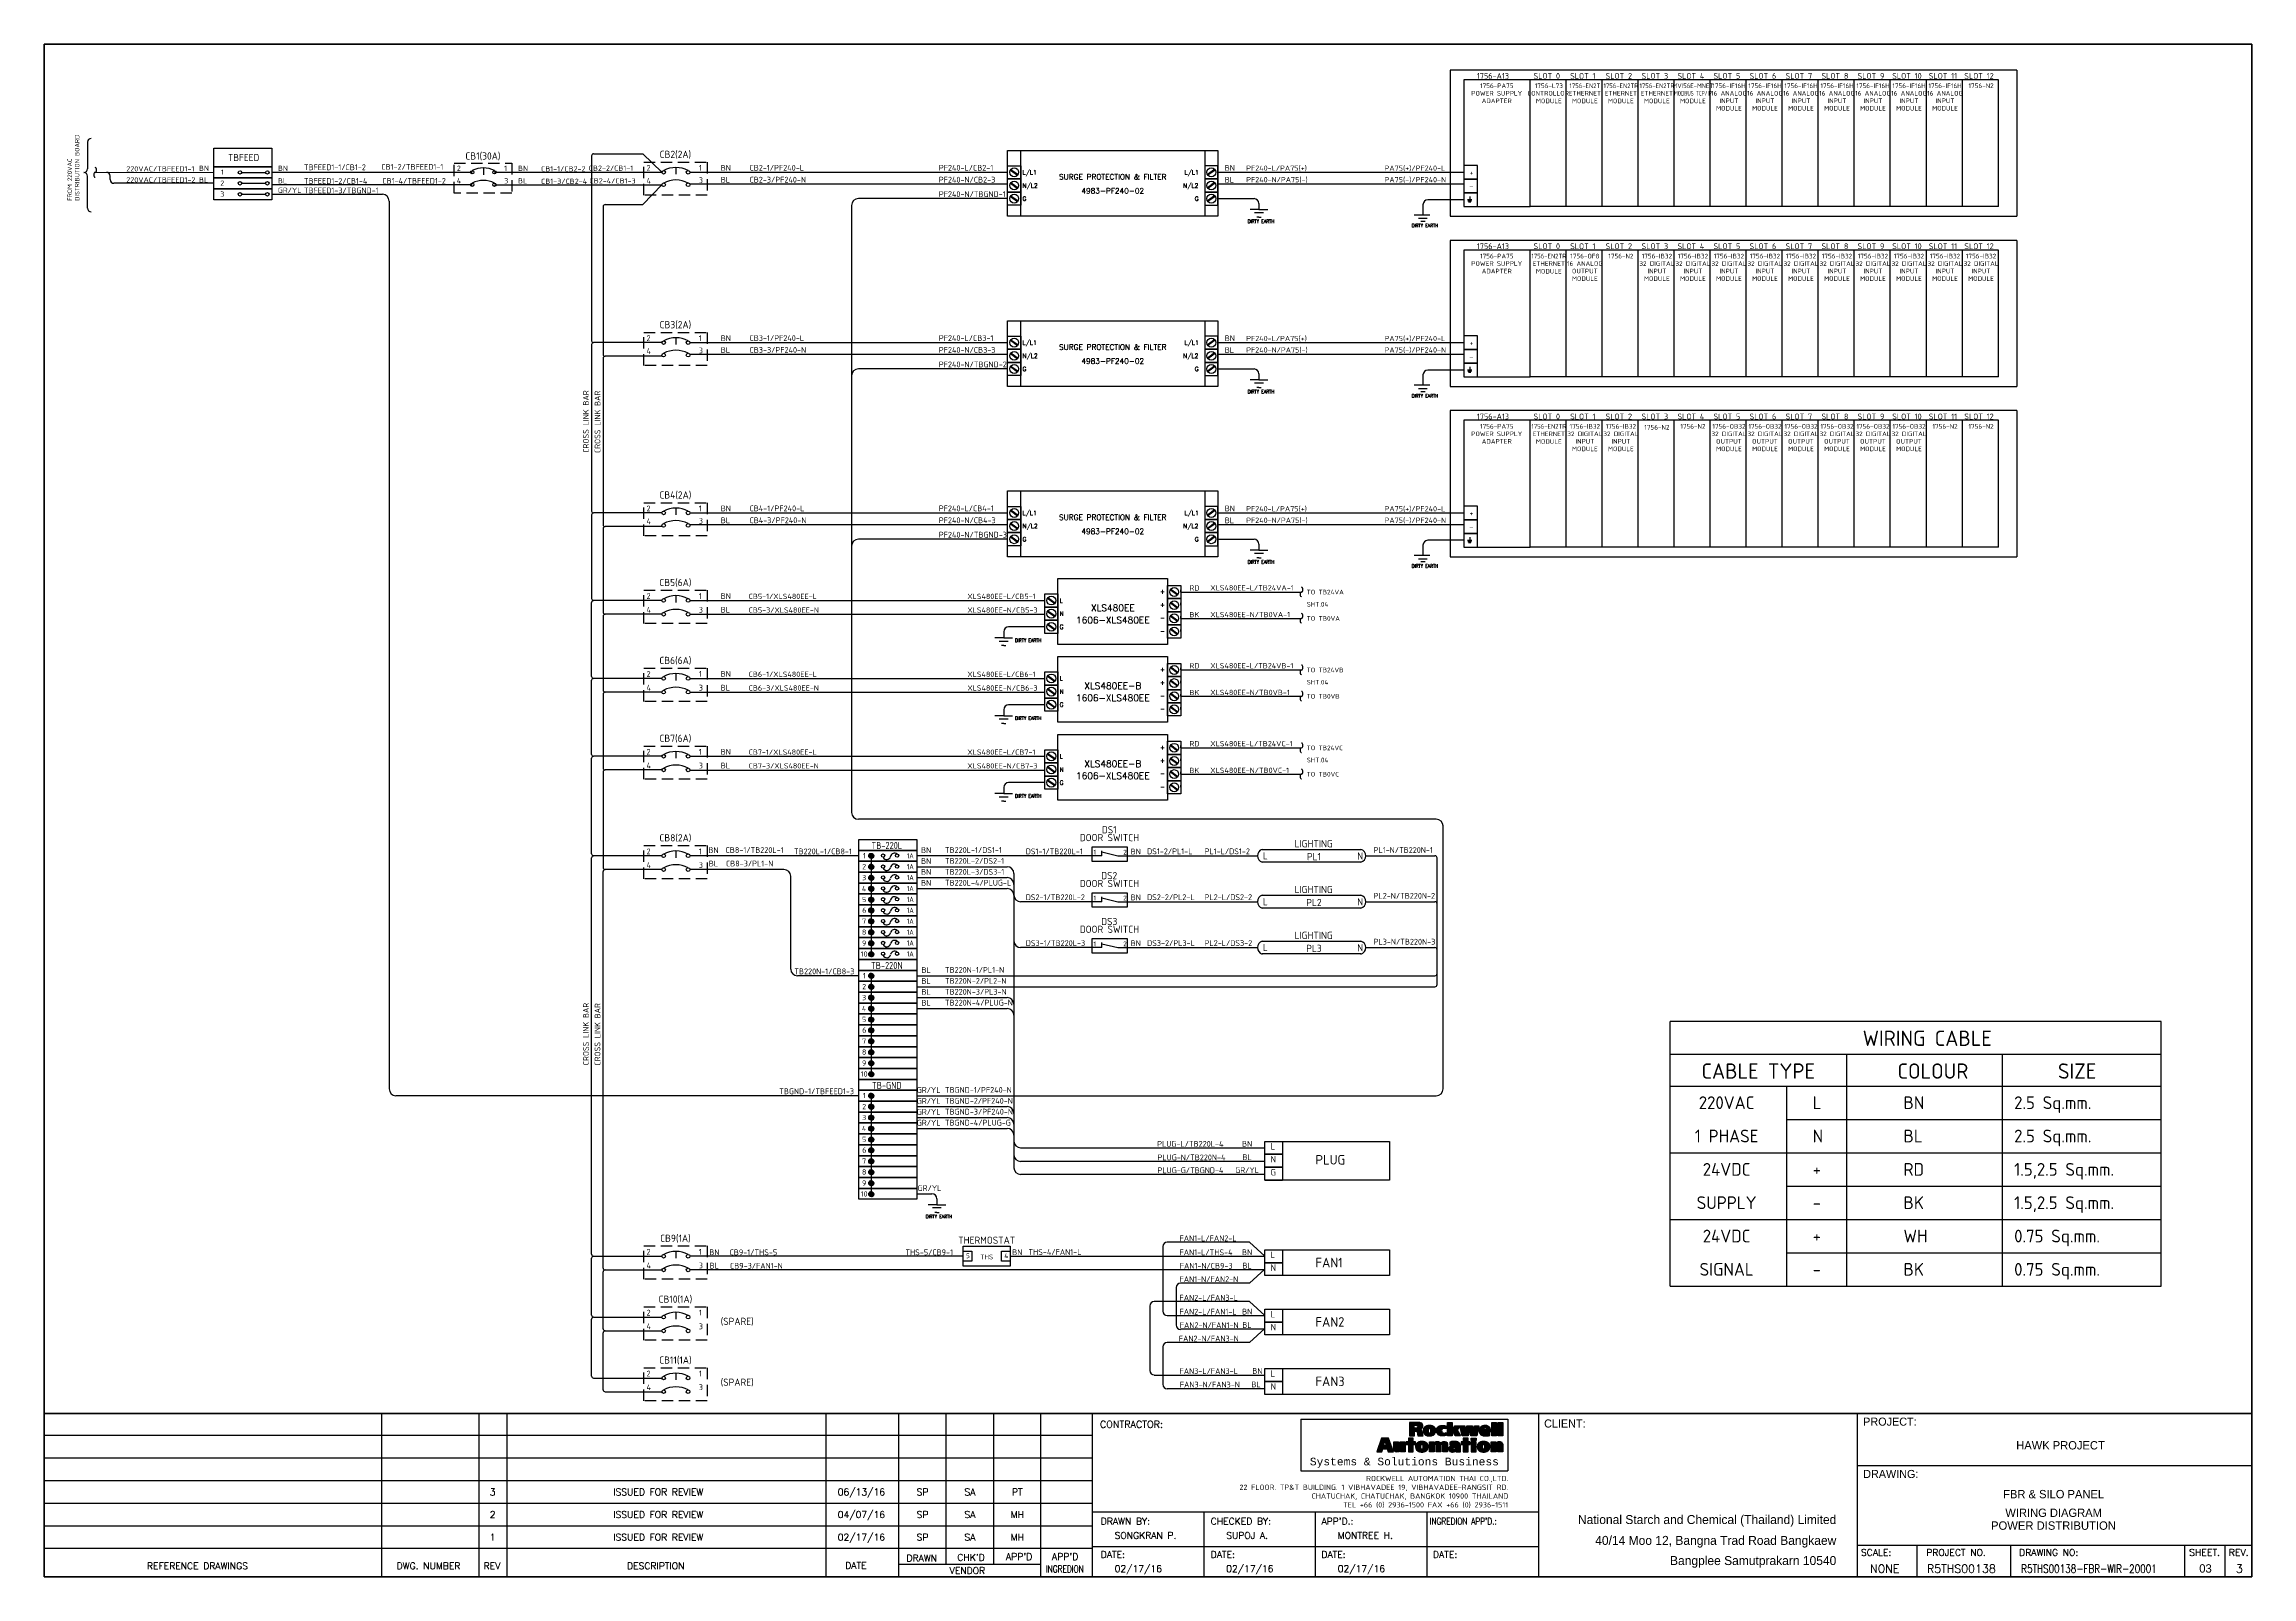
# Model space of a CAD drawing. Header units: inches. Extents: x 579627 to 667544, y 458630 to 507164.
# Drawn here: x 606003 to 609895, y 497173 to 499876 of the extents above; entities that cross this region are included whole.
import ezdxf
from ezdxf.enums import TextEntityAlignment as Align

# ---------------------------------------------------------------- set-up
doc = ezdxf.new("R2010")
doc.units = ezdxf.units.IN
doc.header["$MEASUREMENT"] = 0
doc.linetypes.add('ACAD_ISO03W100', pattern=[30, 12, -18])
doc.linetypes.add('SDASH', pattern=[0.3, 0.2, -0.1])
for name, color, linetype in [('ANN-SMTEXT', 2, 'Continuous'), ('ASHADE', 7, 'Continuous'), ('CLOUD', 2, 'Continuous'), ('GT_1', 9, 'Continuous'), ('HELPPOINT', 7, 'Continuous'), ('MEMBER', 7, 'Continuous'), ('power', 7, 'Continuous'), ('RA_LOGO', 2, 'Continuous'), ('TITLE_BOX', 7, 'Continuous')]:
    doc.layers.add(name, color=color, linetype=linetype)
doc.styles.add('BOLD', font='monos.ttf')
doc.styles.add('HTX11', font='O8111901')
doc.styles.add('ISO3098B', font='ISO3098B.shx')
doc.styles.add('ROMANS', font='romans.shx', dxfattribs={"width": 0.85, "height": 25})
doc.styles.add('T1', font='browa.ttf', dxfattribs={"height": 1000})

# ---------------------------------------------------------------- blocks, each defined once
blk = doc.blocks.new('RA_LOGO1')
at = {"layer": 'RA_LOGO', "linetype": 'Continuous'}
h = blk.add_hatch(color=1, dxfattribs=at)
h.paths.add_polyline_path([(0.987, 0.539), (1.017, 0.539), (1.033, 0.538), (1.046, 0.533), (1.055, 0.521), (1.061, 0.505), (1.065, 0.484), (1.068, 0.461), (1.071, 0.439), (1.074, 0.42), (1.213, 0.42), (1.207, 0.439), (1.203, 0.46), (1.199, 0.482), (1.195, 0.504), (1.189, 0.526), (1.18, 0.545), (1.166, 0.562), (1.147, 0.575), (1.12, 0.583), (1.142, 0.59), (1.16, 0.598), (1.175, 0.609), (1.188, 0.621), (1.197, 0.637), (1.203, 0.655), (1.205, 0.677), (1.204, 0.694), (1.2, 0.709), (1.194, 0.723), (1.185, 0.734), (1.175, 0.744), (1.162, 0.752), (1.147, 0.759), (1.131, 0.763), (1.112, 0.767), (1.092, 0.769), (1.07, 0.77), (0.853, 0.77), (0.853, 0.42), (0.987, 0.42)])
h.paths.add_polyline_path([(0.981, 0.617), (0.981, 0.692), (1.018, 0.692), (1.044, 0.689), (1.063, 0.679), (1.071, 0.656), (1.066, 0.635), (1.054, 0.623), (1.036, 0.618), (1.016, 0.617)], flags=16)
h = blk.add_hatch(color=1, dxfattribs=at)
h.paths.add_polyline_path([(1.3, 0.676), (1.285, 0.67), (1.271, 0.663), (1.258, 0.654), (1.247, 0.644), (1.238, 0.633), (1.23, 0.62), (1.225, 0.606), (1.22, 0.591), (1.218, 0.574), (1.217, 0.556), (1.218, 0.538), (1.22, 0.522), (1.224, 0.506), (1.229, 0.492), (1.235, 0.479), (1.243, 0.467), (1.253, 0.456), (1.264, 0.447), (1.276, 0.438), (1.29, 0.431), (1.305, 0.425), (1.321, 0.421), (1.339, 0.417), (1.358, 0.415), (1.378, 0.415), (1.399, 0.415), (1.418, 0.417), (1.435, 0.421), (1.452, 0.425), (1.467, 0.431), (1.481, 0.438), (1.493, 0.447), (1.504, 0.456), (1.514, 0.467), (1.522, 0.479), (1.528, 0.492), (1.534, 0.506), (1.537, 0.522), (1.54, 0.538), (1.54, 0.556), (1.539, 0.574), (1.537, 0.591), (1.533, 0.606), (1.527, 0.62), (1.519, 0.633), (1.51, 0.644), (1.499, 0.654), (1.486, 0.663), (1.472, 0.67), (1.456, 0.676), (1.439, 0.681), (1.42, 0.684), (1.4, 0.686), (1.378, 0.687), (1.357, 0.686), (1.336, 0.684), (1.317, 0.681)])
h.paths.add_polyline_path([(1.36, 0.605), (1.378, 0.612), (1.396, 0.605), (1.404, 0.584), (1.406, 0.556), (1.405, 0.529), (1.401, 0.508), (1.393, 0.494), (1.378, 0.49), (1.364, 0.494), (1.356, 0.508), (1.352, 0.529), (1.351, 0.556), (1.353, 0.584)], flags=16)
for color, points in [(1, [(1.697, 0.575), (1.705, 0.591), (1.718, 0.603), (1.735, 0.61), (1.756, 0.612), (1.778, 0.61), (1.796, 0.606), (1.813, 0.599), (1.813, 0.676), (1.793, 0.681), (1.771, 0.684), (1.748, 0.686), (1.721, 0.687), (1.699, 0.686), (1.679, 0.684), (1.66, 0.681), (1.643, 0.676), (1.627, 0.67), (1.613, 0.663), (1.601, 0.654), (1.59, 0.644), (1.581, 0.633), (1.573, 0.62), (1.567, 0.606), (1.563, 0.591), (1.561, 0.574), (1.56, 0.556), (1.56, 0.538), (1.563, 0.522), (1.566, 0.506), (1.572, 0.492), (1.578, 0.479), (1.586, 0.467), (1.596, 0.456), (1.607, 0.447), (1.619, 0.438), (1.632, 0.431), (1.648, 0.425), (1.664, 0.421), (1.682, 0.417), (1.701, 0.415), (1.721, 0.415), (1.748, 0.415), (1.772, 0.418), (1.794, 0.422), (1.815, 0.428), (1.815, 0.505), (1.797, 0.496), (1.778, 0.491), (1.756, 0.49), (1.735, 0.492), (1.718, 0.5), (1.705, 0.514), (1.697, 0.531), (1.694, 0.554)]), (1, [(2.233, 0.42), (2.391, 0.42), (2.423, 0.598), (2.424, 0.598), (2.455, 0.42), (2.612, 0.42), (2.671, 0.681), (2.556, 0.681), (2.533, 0.511), (2.532, 0.511), (2.503, 0.681), (2.351, 0.681), (2.324, 0.511), (2.323, 0.511), (2.298, 0.681), (2.174, 0.681)]), (1, [(3.007, 0.42), (3.13, 0.42), (3.13, 0.769), (3.007, 0.769)]), (1, [(3.292, 0.769), (3.169, 0.769), (3.169, 0.42), (3.292, 0.42)]), (252, [(0.745, 0.265), (0.617, 0.265), (0.617, 0.112), (0.617, 0.096), (0.611, 0.082), (0.594, 0.076), (0.579, 0.082), (0.573, 0.096), (0.572, 0.112), (0.572, 0.265), (0.444, 0.265), (0.444, 0.081), (0.445, 0.062), (0.449, 0.046), (0.455, 0.031), (0.465, 0.018), (0.478, 0.008), (0.494, 0.001), (0.513, -0.004), (0.537, -0.006), (0.558, -0.004), (0.579, 0.001), (0.597, 0.011), (0.612, 0.026), (0.625, 0.047), (0.625, 0), (0.745, 0)]), (252, [(0.956, 0.191), (1.011, 0.191), (1.011, 0.265), (0.956, 0.265), (0.956, 0.355), (0.828, 0.355), (0.828, 0.265), (0.774, 0.265), (0.774, 0.191), (0.828, 0.191), (0.828, 0), (0.956, 0)]), (252, [(1.505, 0.153), (1.505, 0.169), (1.511, 0.183), (1.528, 0.189), (1.543, 0.183), (1.549, 0.169), (1.55, 0.153), (1.55, 0), (1.678, 0), (1.678, 0.153), (1.679, 0.169), (1.685, 0.183), (1.701, 0.189), (1.717, 0.183), (1.723, 0.169), (1.724, 0.153), (1.724, 0), (1.852, 0), (1.852, 0.159), (1.851, 0.173), (1.851, 0.187), (1.85, 0.202), (1.847, 0.215), (1.843, 0.228), (1.836, 0.24), (1.827, 0.25), (1.816, 0.259), (1.8, 0.265), (1.781, 0.269), (1.758, 0.271), (1.738, 0.269), (1.717, 0.264), (1.698, 0.255), (1.682, 0.242), (1.672, 0.225), (1.663, 0.242), (1.649, 0.255), (1.631, 0.264), (1.61, 0.269), (1.589, 0.271), (1.57, 0.27), (1.551, 0.266), (1.535, 0.259), (1.52, 0.249), (1.508, 0.236), (1.497, 0.217), (1.497, 0.265), (1.377, 0.265), (1.377, 0), (1.505, 0)]), (252, [(2.257, 0), (2.386, 0), (2.386, 0.191), (2.441, 0.191), (2.441, 0.265), (2.386, 0.265), (2.386, 0.355), (2.257, 0.355), (2.257, 0.265), (2.203, 0.265), (2.203, 0.191), (2.257, 0.191)]), (252, [(3.117, 0.153), (3.117, 0.169), (3.123, 0.183), (3.14, 0.189), (3.155, 0.183), (3.161, 0.169), (3.162, 0.153), (3.162, 0), (3.29, 0), (3.29, 0.184), (3.289, 0.203), (3.285, 0.219), (3.279, 0.234), (3.269, 0.247), (3.256, 0.257), (3.24, 0.265), (3.221, 0.269), (3.197, 0.271), (3.176, 0.269), (3.155, 0.263), (3.137, 0.253), (3.122, 0.239), (3.109, 0.217), (3.109, 0.265), (2.989, 0.265), (2.989, 0), (3.117, 0)])]:
    blk.add_hatch(color=color, dxfattribs=at).paths.add_polyline_path(points)
h = blk.add_hatch(color=1, dxfattribs=at)
h.paths.add_polyline_path([(1.973, 0.769), (1.847, 0.769), (1.847, 0.42), (1.973, 0.42), (1.973, 0.566)])
h.paths.add_polyline_path([(1.974, 0.566), (2.045, 0.42), (2.187, 0.42), (2.101, 0.566), (2.173, 0.681), (2.036, 0.681)])
h = blk.add_hatch(color=1, dxfattribs=at)
h.paths.add_polyline_path([(2.817, 0.415), (2.838, 0.415), (2.859, 0.415), (2.88, 0.416), (2.901, 0.418), (2.92, 0.421), (2.938, 0.425), (2.956, 0.43), (2.956, 0.497), (2.939, 0.49), (2.918, 0.485), (2.895, 0.482), (2.87, 0.481), (2.849, 0.482), (2.83, 0.485), (2.815, 0.493), (2.804, 0.504), (2.8, 0.521), (2.975, 0.521), (2.975, 0.536), (2.974, 0.555), (2.972, 0.572), (2.969, 0.589), (2.965, 0.605), (2.96, 0.619), (2.953, 0.632), (2.944, 0.645), (2.934, 0.655), (2.922, 0.665), (2.909, 0.673), (2.894, 0.679), (2.877, 0.683), (2.858, 0.686), (2.838, 0.687), (2.816, 0.686), (2.795, 0.684), (2.777, 0.681), (2.759, 0.676), (2.744, 0.67), (2.73, 0.663), (2.717, 0.654), (2.706, 0.644), (2.697, 0.633), (2.69, 0.62), (2.684, 0.606), (2.679, 0.591), (2.677, 0.574), (2.676, 0.556), (2.677, 0.538), (2.679, 0.522), (2.683, 0.507), (2.688, 0.492), (2.694, 0.479), (2.702, 0.467), (2.712, 0.456), (2.723, 0.447), (2.735, 0.438), (2.749, 0.431), (2.764, 0.425), (2.78, 0.421), (2.798, 0.417)])
h.paths.add_polyline_path([(2.799, 0.576), (2.801, 0.598), (2.811, 0.618), (2.834, 0.627), (2.855, 0.618), (2.864, 0.598), (2.865, 0.576)], flags=16)
h = blk.add_hatch(color=252, dxfattribs=at)
h.paths.add_polyline_path([(0.272, 0.077), (0.296, 0), (0.439, 0), (0.312, 0.355), (0.124, 0.355), (0, 0), (0.136, 0), (0.158, 0.077)])
h.paths.add_polyline_path([(0.255, 0.162), (0.177, 0.162), (0.216, 0.28)], flags=16)
h = blk.add_hatch(color=252, dxfattribs=at)
h.paths.add_polyline_path([(1.14, -0.003), (1.159, -0.005), (1.18, -0.006), (1.201, -0.005), (1.22, -0.003), (1.238, 0), (1.255, 0.005), (1.27, 0.011), (1.284, 0.018), (1.297, 0.027), (1.308, 0.036), (1.317, 0.047), (1.326, 0.06), (1.333, 0.073), (1.338, 0.087), (1.342, 0.103), (1.344, 0.12), (1.345, 0.137), (1.344, 0.156), (1.341, 0.173), (1.337, 0.188), (1.331, 0.203), (1.323, 0.216), (1.313, 0.227), (1.302, 0.238), (1.29, 0.246), (1.275, 0.254), (1.259, 0.26), (1.242, 0.265), (1.223, 0.268), (1.202, 0.27), (1.18, 0.271), (1.158, 0.27), (1.137, 0.268), (1.118, 0.265), (1.101, 0.26), (1.085, 0.254), (1.071, 0.246), (1.058, 0.238), (1.047, 0.227), (1.038, 0.216), (1.03, 0.203), (1.024, 0.188), (1.02, 0.173), (1.017, 0.156), (1.016, 0.137), (1.017, 0.12), (1.019, 0.103), (1.023, 0.087), (1.028, 0.073), (1.035, 0.06), (1.043, 0.047), (1.053, 0.036), (1.064, 0.027), (1.076, 0.018), (1.09, 0.011), (1.105, 0.005), (1.122, 0)])
h.paths.add_polyline_path([(1.165, 0.075), (1.157, 0.089), (1.153, 0.111), (1.152, 0.137), (1.154, 0.166), (1.162, 0.187), (1.18, 0.195), (1.198, 0.187), (1.207, 0.166), (1.208, 0.137), (1.207, 0.111), (1.204, 0.089), (1.195, 0.075), (1.18, 0.07)], flags=16)
h = blk.add_hatch(color=252, dxfattribs=at)
h.paths.add_polyline_path([(1.883, 0.052), (1.889, 0.036), (1.899, 0.023), (1.911, 0.012), (1.926, 0.004), (1.942, -0.001), (1.96, -0.005), (1.978, -0.006), (1.999, -0.004), (2.019, 0.001), (2.037, 0.01), (2.052, 0.022), (2.065, 0.04), (2.065, 0), (2.184, 0), (2.184, 0.161), (2.183, 0.18), (2.179, 0.197), (2.173, 0.212), (2.165, 0.225), (2.155, 0.236), (2.144, 0.245), (2.131, 0.252), (2.117, 0.258), (2.102, 0.263), (2.086, 0.266), (2.07, 0.268), (2.054, 0.27), (2.038, 0.271), (2.022, 0.271), (1.995, 0.27), (1.973, 0.269), (1.953, 0.266), (1.933, 0.261), (1.911, 0.256), (1.911, 0.181), (1.932, 0.19), (1.954, 0.197), (1.977, 0.202), (2, 0.204), (2.019, 0.203), (2.037, 0.2), (2.053, 0.194), (2.063, 0.183), (2.067, 0.165), (2.053, 0.167), (2.036, 0.168), (2.018, 0.169), (2, 0.168), (1.983, 0.167), (1.965, 0.164), (1.948, 0.16), (1.933, 0.154), (1.918, 0.147), (1.906, 0.137), (1.896, 0.125), (1.888, 0.11), (1.883, 0.092), (1.881, 0.072)])
h.paths.add_polyline_path([(1.998, 0.086), (2.007, 0.106), (2.028, 0.115), (2.055, 0.116), (2.067, 0.116), (2.067, 0.108), (2.063, 0.086), (2.05, 0.068), (2.028, 0.061), (2.011, 0.064), (2.001, 0.072)], flags=16)
h = blk.add_hatch(color=252, dxfattribs=at)
h.paths.add_polyline_path([(2.471, 0), (2.599, 0), (2.599, 0.264), (2.471, 0.264)])
h.paths.add_polyline_path([(2.599, 0.296), (2.599, 0.355), (2.471, 0.355), (2.471, 0.296)])
h = blk.add_hatch(color=252, dxfattribs=at)
h.paths.add_polyline_path([(2.751, -0.003), (2.77, -0.005), (2.791, -0.006), (2.811, -0.005), (2.831, -0.003), (2.849, 0), (2.865, 0.005), (2.881, 0.011), (2.895, 0.018), (2.907, 0.027), (2.918, 0.036), (2.928, 0.047), (2.936, 0.06), (2.943, 0.073), (2.948, 0.087), (2.952, 0.103), (2.955, 0.12), (2.955, 0.137), (2.954, 0.156), (2.952, 0.173), (2.947, 0.188), (2.941, 0.203), (2.934, 0.216), (2.924, 0.227), (2.913, 0.238), (2.9, 0.246), (2.886, 0.254), (2.87, 0.26), (2.852, 0.265), (2.833, 0.268), (2.813, 0.27), (2.791, 0.271), (2.769, 0.27), (2.748, 0.268), (2.729, 0.265), (2.711, 0.26), (2.695, 0.254), (2.681, 0.246), (2.669, 0.238), (2.658, 0.227), (2.648, 0.216), (2.64, 0.203), (2.634, 0.188), (2.63, 0.173), (2.628, 0.156), (2.627, 0.137), (2.627, 0.12), (2.63, 0.103), (2.633, 0.087), (2.639, 0.073), (2.645, 0.06), (2.654, 0.047), (2.663, 0.036), (2.674, 0.027), (2.687, 0.018), (2.701, 0.011), (2.716, 0.005), (2.733, 0)])
h.paths.add_polyline_path([(2.776, 0.075), (2.768, 0.089), (2.764, 0.111), (2.763, 0.137), (2.765, 0.166), (2.773, 0.187), (2.791, 0.195), (2.809, 0.187), (2.817, 0.166), (2.819, 0.137), (2.818, 0.111), (2.814, 0.089), (2.806, 0.075), (2.791, 0.07)], flags=16)
at = {"layer": 'RA_LOGO', "color": 1, "linetype": 'Continuous'}
for points in [[(1.147, 0.759), (1.131, 0.763), (1.112, 0.767), (1.092, 0.769), (1.07, 0.77), (0.853, 0.77), (0.853, 0.42), (0.987, 0.42), (0.987, 0.539), (1.017, 0.539), (1.033, 0.538), (1.046, 0.533), (1.055, 0.521), (1.061, 0.505), (1.065, 0.484), (1.068, 0.461), (1.071, 0.439), (1.074, 0.42), (1.213, 0.42), (1.207, 0.439), (1.203, 0.46), (1.199, 0.482), (1.195, 0.504), (1.189, 0.526), (1.18, 0.545), (1.166, 0.562), (1.147, 0.575), (1.121, 0.583), (1.121, 0.584), (1.142, 0.59), (1.16, 0.598), (1.175, 0.609), (1.188, 0.621), (1.197, 0.637), (1.203, 0.655), (1.205, 0.677), (1.204, 0.694), (1.2, 0.709), (1.194, 0.723), (1.185, 0.734), (1.175, 0.744), (1.162, 0.752)], [(1.016, 0.617), (0.981, 0.617), (0.981, 0.692), (1.018, 0.692), (1.044, 0.689), (1.063, 0.679), (1.071, 0.656), (1.066, 0.635), (1.054, 0.623), (1.036, 0.618)], [(1.456, 0.676), (1.439, 0.681), (1.42, 0.684), (1.4, 0.686), (1.378, 0.687), (1.357, 0.686), (1.336, 0.684), (1.317, 0.681), (1.3, 0.676), (1.285, 0.67), (1.271, 0.663), (1.258, 0.654), (1.247, 0.644), (1.238, 0.633), (1.23, 0.62), (1.225, 0.606), (1.22, 0.591), (1.218, 0.574), (1.217, 0.556), (1.217, 0.556), (1.218, 0.538), (1.22, 0.522), (1.224, 0.506), (1.229, 0.492), (1.235, 0.479), (1.243, 0.467), (1.253, 0.456), (1.264, 0.447), (1.276, 0.438), (1.29, 0.431), (1.305, 0.425), (1.321, 0.421), (1.339, 0.417), (1.358, 0.415), (1.378, 0.415), (1.399, 0.415), (1.418, 0.417), (1.435, 0.421), (1.452, 0.425), (1.467, 0.431), (1.481, 0.438), (1.493, 0.447), (1.504, 0.456), (1.514, 0.467), (1.522, 0.479), (1.528, 0.492), (1.534, 0.506), (1.537, 0.522), (1.54, 0.538), (1.54, 0.556), (1.539, 0.574), (1.537, 0.591), (1.533, 0.606), (1.527, 0.62), (1.519, 0.633), (1.51, 0.644), (1.499, 0.654), (1.486, 0.663), (1.472, 0.67)], [(1.351, 0.556), (1.353, 0.584), (1.36, 0.605), (1.378, 0.612), (1.396, 0.605), (1.404, 0.584), (1.406, 0.556), (1.405, 0.529), (1.401, 0.508), (1.393, 0.494), (1.378, 0.49), (1.364, 0.494), (1.356, 0.508), (1.352, 0.529)], [(1.679, 0.684), (1.699, 0.686), (1.721, 0.687), (1.748, 0.686), (1.771, 0.684), (1.793, 0.681), (1.813, 0.676), (1.813, 0.599), (1.796, 0.606), (1.778, 0.61), (1.756, 0.612), (1.735, 0.61), (1.718, 0.603), (1.705, 0.591), (1.697, 0.575), (1.694, 0.554), (1.697, 0.531), (1.705, 0.514), (1.718, 0.5), (1.735, 0.492), (1.756, 0.49), (1.778, 0.491), (1.797, 0.496), (1.815, 0.505), (1.815, 0.428), (1.794, 0.422), (1.772, 0.418), (1.748, 0.415), (1.721, 0.415), (1.701, 0.415), (1.682, 0.417), (1.664, 0.421), (1.648, 0.425), (1.632, 0.431), (1.619, 0.438), (1.607, 0.447), (1.596, 0.456), (1.586, 0.467), (1.578, 0.479), (1.572, 0.492), (1.566, 0.506), (1.563, 0.522), (1.56, 0.538), (1.56, 0.556), (1.561, 0.574), (1.563, 0.591), (1.567, 0.606), (1.573, 0.62), (1.581, 0.633), (1.59, 0.644), (1.601, 0.654), (1.613, 0.663), (1.627, 0.67), (1.643, 0.676), (1.66, 0.681)], [(1.973, 0.42), (1.847, 0.42), (1.847, 0.769), (1.973, 0.769), (1.973, 0.566), (1.974, 0.566), (1.973, 0.566)], [(2.045, 0.42), (1.974, 0.566), (2.036, 0.681), (2.173, 0.681), (2.101, 0.566), (2.187, 0.42)], [(2.455, 0.42), (2.424, 0.598), (2.423, 0.598), (2.391, 0.42), (2.233, 0.42), (2.174, 0.681), (2.298, 0.681), (2.323, 0.511), (2.324, 0.511), (2.351, 0.681), (2.503, 0.681), (2.532, 0.511), (2.533, 0.511), (2.556, 0.681), (2.671, 0.681), (2.612, 0.42)], [(2.817, 0.415), (2.838, 0.415), (2.859, 0.415), (2.88, 0.416), (2.901, 0.418), (2.92, 0.421), (2.938, 0.425), (2.956, 0.43), (2.956, 0.497), (2.939, 0.49), (2.918, 0.485), (2.895, 0.482), (2.87, 0.481), (2.849, 0.482), (2.83, 0.485), (2.815, 0.493), (2.804, 0.504), (2.8, 0.521), (2.975, 0.521), (2.975, 0.536), (2.974, 0.555), (2.972, 0.572), (2.969, 0.589), (2.965, 0.605), (2.96, 0.619), (2.953, 0.632), (2.944, 0.645), (2.934, 0.655), (2.922, 0.665), (2.909, 0.673), (2.894, 0.679), (2.877, 0.683), (2.858, 0.686), (2.838, 0.687), (2.816, 0.686), (2.795, 0.684), (2.777, 0.681), (2.759, 0.676), (2.744, 0.67), (2.73, 0.663), (2.717, 0.654), (2.706, 0.644), (2.697, 0.633), (2.69, 0.62), (2.684, 0.606), (2.679, 0.591), (2.677, 0.574), (2.676, 0.556), (2.676, 0.556), (2.677, 0.538), (2.679, 0.522), (2.683, 0.507), (2.688, 0.492), (2.694, 0.479), (2.702, 0.467), (2.712, 0.456), (2.723, 0.447), (2.735, 0.438), (2.749, 0.431), (2.764, 0.425), (2.78, 0.421), (2.798, 0.417)], [(2.865, 0.576), (2.799, 0.576), (2.801, 0.598), (2.811, 0.618), (2.834, 0.627), (2.855, 0.618), (2.864, 0.598)], [(3.007, 0.42), (3.007, 0.769), (3.13, 0.769), (3.13, 0.42)], [(3.169, 0.42), (3.169, 0.769), (3.292, 0.769), (3.292, 0.42)]]:
    blk.add_lwpolyline(points, close=True, dxfattribs=at)
at = {"layer": 'RA_LOGO', "color": 252, "linetype": 'Continuous'}
for points in [[(0.296, 0), (0.439, 0), (0.312, 0.355), (0.124, 0.355), (0, 0), (0.136, 0), (0.158, 0.077), (0.272, 0.077)], [(0.216, 0.279), (0.217, 0.279), (0.255, 0.162), (0.177, 0.162)], [(0.455, 0.031), (0.449, 0.046), (0.445, 0.062), (0.444, 0.081), (0.444, 0.265), (0.572, 0.265), (0.572, 0.112), (0.573, 0.096), (0.579, 0.082), (0.594, 0.076), (0.611, 0.082), (0.617, 0.096), (0.617, 0.112), (0.617, 0.265), (0.745, 0.265), (0.745, 0), (0.625, 0), (0.625, 0.045), (0.624, 0.045), (0.612, 0.026), (0.597, 0.011), (0.579, 0.001), (0.558, -0.004), (0.537, -0.006), (0.513, -0.004), (0.494, 0.001), (0.478, 0.008), (0.465, 0.018)], [(0.956, 0.191), (1.011, 0.191), (1.011, 0.265), (0.956, 0.265), (0.956, 0.355), (0.828, 0.355), (0.828, 0.265), (0.774, 0.265), (0.774, 0.191), (0.828, 0.191), (0.828, 0), (0.956, 0)], [(1.158, 0.27), (1.137, 0.268), (1.118, 0.265), (1.101, 0.26), (1.085, 0.254), (1.071, 0.246), (1.058, 0.238), (1.047, 0.227), (1.038, 0.216), (1.03, 0.203), (1.024, 0.188), (1.02, 0.173), (1.017, 0.156), (1.016, 0.137), (1.016, 0.137), (1.017, 0.12), (1.019, 0.103), (1.023, 0.087), (1.028, 0.073), (1.035, 0.06), (1.043, 0.047), (1.053, 0.036), (1.064, 0.027), (1.076, 0.018), (1.09, 0.011), (1.105, 0.005), (1.122, 0), (1.14, -0.003), (1.159, -0.005), (1.18, -0.006), (1.201, -0.005), (1.22, -0.003), (1.238, 0), (1.255, 0.005), (1.27, 0.011), (1.284, 0.018), (1.297, 0.027), (1.308, 0.036), (1.317, 0.047), (1.326, 0.06), (1.333, 0.073), (1.338, 0.087), (1.342, 0.103), (1.344, 0.12), (1.345, 0.137), (1.345, 0.137), (1.344, 0.156), (1.341, 0.173), (1.337, 0.188), (1.331, 0.203), (1.323, 0.216), (1.313, 0.227), (1.302, 0.238), (1.29, 0.246), (1.275, 0.254), (1.259, 0.26), (1.242, 0.265), (1.223, 0.268), (1.202, 0.27), (1.18, 0.271), (1.18, 0.271)], [(1.152, 0.137), (1.154, 0.166), (1.162, 0.187), (1.18, 0.195), (1.198, 0.187), (1.207, 0.166), (1.208, 0.137), (1.207, 0.111), (1.204, 0.089), (1.195, 0.075), (1.18, 0.07), (1.165, 0.075), (1.157, 0.089), (1.153, 0.111)], [(1.549, 0.169), (1.543, 0.183), (1.528, 0.189), (1.511, 0.183), (1.505, 0.169), (1.505, 0.153), (1.505, 0), (1.377, 0), (1.377, 0.265), (1.497, 0.265), (1.497, 0.219), (1.499, 0.219), (1.508, 0.236), (1.52, 0.249), (1.535, 0.259), (1.551, 0.266), (1.57, 0.27), (1.589, 0.271), (1.61, 0.269), (1.631, 0.264), (1.649, 0.255), (1.663, 0.242), (1.672, 0.226), (1.673, 0.226), (1.682, 0.242), (1.698, 0.255), (1.717, 0.264), (1.738, 0.269), (1.758, 0.271), (1.781, 0.269), (1.8, 0.265), (1.816, 0.259), (1.827, 0.25), (1.836, 0.24), (1.843, 0.228), (1.847, 0.215), (1.85, 0.202), (1.851, 0.187), (1.851, 0.173), (1.852, 0.159), (1.852, 0), (1.724, 0), (1.724, 0.153), (1.723, 0.169), (1.717, 0.183), (1.701, 0.189), (1.685, 0.183), (1.679, 0.169), (1.678, 0.153), (1.678, 0), (1.55, 0), (1.55, 0.153)], [(1.973, 0.269), (1.953, 0.266), (1.933, 0.261), (1.911, 0.256), (1.911, 0.181), (1.932, 0.19), (1.954, 0.197), (1.977, 0.202), (2, 0.204), (2.019, 0.203), (2.037, 0.2), (2.053, 0.194), (2.063, 0.183), (2.067, 0.165), (2.053, 0.167), (2.036, 0.168), (2.018, 0.169), (2, 0.168), (1.983, 0.167), (1.965, 0.164), (1.948, 0.16), (1.933, 0.154), (1.918, 0.147), (1.906, 0.137), (1.896, 0.125), (1.888, 0.11), (1.883, 0.092), (1.881, 0.072), (1.881, 0.072), (1.883, 0.052), (1.889, 0.036), (1.899, 0.023), (1.911, 0.012), (1.926, 0.004), (1.942, -0.001), (1.96, -0.005), (1.978, -0.006), (1.999, -0.004), (2.019, 0.001), (2.037, 0.01), (2.052, 0.022), (2.064, 0.038), (2.065, 0.038), (2.065, 0), (2.184, 0), (2.184, 0.161), (2.183, 0.18), (2.179, 0.197), (2.173, 0.212), (2.165, 0.225), (2.155, 0.236), (2.144, 0.245), (2.131, 0.252), (2.117, 0.258), (2.102, 0.263), (2.086, 0.266), (2.07, 0.268), (2.054, 0.27), (2.038, 0.271), (2.022, 0.271), (1.995, 0.27)], [(2.067, 0.108), (2.063, 0.086), (2.05, 0.068), (2.028, 0.061), (2.011, 0.064), (2.001, 0.072), (1.998, 0.086), (2.007, 0.106), (2.028, 0.115), (2.055, 0.116), (2.067, 0.116)], [(2.386, 0), (2.386, 0.191), (2.441, 0.191), (2.441, 0.265), (2.386, 0.265), (2.386, 0.355), (2.257, 0.355), (2.257, 0.265), (2.203, 0.265), (2.203, 0.191), (2.257, 0.191), (2.257, 0)], [(2.471, 0.296), (2.471, 0.355), (2.599, 0.355), (2.599, 0.296)], [(2.599, 0), (2.599, 0.264), (2.471, 0.264), (2.471, 0)], [(2.87, 0.26), (2.852, 0.265), (2.833, 0.268), (2.813, 0.27), (2.791, 0.271), (2.769, 0.27), (2.748, 0.268), (2.729, 0.265), (2.711, 0.26), (2.695, 0.254), (2.681, 0.246), (2.669, 0.238), (2.658, 0.227), (2.648, 0.216), (2.64, 0.203), (2.634, 0.188), (2.63, 0.173), (2.628, 0.156), (2.627, 0.137), (2.627, 0.137), (2.627, 0.12), (2.63, 0.103), (2.633, 0.087), (2.639, 0.073), (2.645, 0.06), (2.654, 0.047), (2.663, 0.036), (2.674, 0.027), (2.687, 0.018), (2.701, 0.011), (2.716, 0.005), (2.733, 0), (2.751, -0.003), (2.77, -0.005), (2.791, -0.006), (2.811, -0.005), (2.831, -0.003), (2.849, 0), (2.865, 0.005), (2.881, 0.011), (2.895, 0.018), (2.907, 0.027), (2.918, 0.036), (2.928, 0.047), (2.936, 0.06), (2.943, 0.073), (2.948, 0.087), (2.952, 0.103), (2.955, 0.12), (2.955, 0.137), (2.955, 0.137), (2.954, 0.156), (2.952, 0.173), (2.947, 0.188), (2.941, 0.203), (2.934, 0.216), (2.924, 0.227), (2.913, 0.238), (2.9, 0.246), (2.886, 0.254)], [(2.763, 0.137), (2.765, 0.166), (2.773, 0.187), (2.791, 0.195), (2.809, 0.187), (2.817, 0.166), (2.819, 0.137), (2.818, 0.111), (2.814, 0.089), (2.806, 0.075), (2.791, 0.07), (2.776, 0.075), (2.768, 0.089), (2.764, 0.111)], [(3.117, 0.169), (3.117, 0.153), (3.117, 0), (2.989, 0), (2.989, 0.265), (3.109, 0.265), (3.109, 0.219), (3.11, 0.219), (3.122, 0.239), (3.137, 0.253), (3.155, 0.263), (3.176, 0.269), (3.197, 0.271), (3.221, 0.269), (3.24, 0.265), (3.256, 0.257), (3.269, 0.247), (3.279, 0.234), (3.285, 0.219), (3.289, 0.203), (3.29, 0.184), (3.29, 0), (3.162, 0), (3.162, 0.153), (3.161, 0.169), (3.155, 0.183), (3.14, 0.189), (3.123, 0.183)]]:
    blk.add_lwpolyline(points, close=True, dxfattribs=at)
blk = doc.blocks.new('TPA')
at = {"color": 0}
for p, q in [((565225.5, 502262.6), (565225.5, 502159)), ((565225.5, 502262.6), (565640.1, 502262.6)), ((565640.1, 502262.6), (565640.1, 502159)), ((565225.5, 502159), (565640.1, 502159))]:
    blk.add_line(p, q, dxfattribs=at)
at = {"color": 4}
for p, q in [((566459.5, 502010.1), (566459.5, 501946.4)), ((566647.2, 502010.1), (566647.2, 501946.4))]:
    blk.add_line(p, q, dxfattribs=at)
at = {"color": 4, "ltscale": 0.5}
for p, q in [((566996.2, 502010.1), (566996.2, 501946.4)), ((566996.2, 502010.1), (566996.2, 501946.4)), ((567077.1, 502010.1), (567077.1, 501946.4)), ((567077.1, 502010.1), (567077.1, 501946.4))]:
    blk.add_line(p, q, dxfattribs=at)
at = {"layer": 'GT_1', "color": 4}
for p, q in [((566341, 501946.4), (566341, 502273.8)), ((566341, 501946.4), (566341, 502273.8)), ((566341, 502010.1), (567131, 502010.1))]:
    blk.add_line(p, q, dxfattribs=at)
at = {"layer": 'GT_1', "color": 4, "flags": 128}
for points in [[(563383.4, 501946.4), (563383.4, 502273.8)], [(563578.8, 501946.4), (563578.8, 502273.8)], [(563634.6, 501946.4), (563634.6, 502273.8)], [(564274, 501946.4), (564274, 502273.8)], [(564419.8, 501946.4), (564419.8, 502273.8)], [(564514.7, 501971.1), (564514.7, 502273.8)], [(564609.7, 501971.2), (564609.7, 502273.8)], [(564704.3, 501946.4), (564704.3, 502273.8)], [(564807.7, 501946.4), (564807.7, 502273.8)], [(565702.1, 501946.4), (565702.1, 502273.8)], [(566341, 501946.4), (566341, 502273.8)], [(564807.7, 502229.7), (562706.8, 502229.7)], [(564807.7, 502184.4), (562706.8, 502184.4)], [(564807.7, 502139.1), (562706.8, 502139.1)], [(564807.7, 502093.7), (562706.8, 502093.7)], [(565702.1, 502076.3), (564807.7, 502076.3)], [(565031.3, 501946.4), (565031.3, 502076.3)], [(565254.9, 501946.4), (565254.9, 502076.3)], [(565478.5, 501946.4), (565478.5, 502076.3)], [(564807.7, 502048.3), (562706.8, 502048.3)], [(564807.6, 502003), (562706.8, 502003)], [(564704.3, 501971.1), (564419.8, 501971.1)], [(565702.1, 502006.4), (564807.7, 502006.4)]]:
    blk.add_lwpolyline(points, dxfattribs=at)
at = {"layer": 'HELPPOINT', "color": 4, "lineweight": 35}
for p, q in [((562706.8, 501946.4), (562706.8, 505019.3)), ((562706.8, 505019.3), (567131, 505019.3)), ((562706.8, 501946.4), (562706.8, 505019.3)), ((562706.8, 505019.3), (567131, 505019.3)), ((567131, 505019.3), (567131, 501946.4)), ((567131, 505019.3), (567131, 501946.4)), ((567131, 501946.4), (562706.8, 501946.4)), ((567131, 501946.4), (562706.8, 501946.4))]:
    blk.add_line(p, q, dxfattribs=at)
at = {"layer": 'HELPPOINT', "color": 4}
for p, q in [((566341, 502169.7), (567131, 502169.7)), ((566341, 502169.7), (567131, 502169.7)), ((566341, 502010.1), (567131, 502010.1))]:
    blk.add_line(p, q, dxfattribs=at)
at = {"layer": 'MEMBER', "color": 4, "lineweight": 35}
blk.add_line((562706.8, 502273.8), (567131, 502273.8), dxfattribs=at)
blk.add_line((562706.8, 502273.8), (567131, 502273.8), dxfattribs=at)
at = {"layer": 'MEMBER', "color": 4}
for p, q in [((566341, 502169.7), (567131, 502169.7)), ((566341, 502169.7), (567131, 502169.7)), ((566341, 502010.1), (567131, 502010.1)), ((566341, 502010.1), (567131, 502010.1))]:
    blk.add_line(p, q, dxfattribs=at)
at = {"color": 0, "xscale": 76.7727272878401, "yscale": 76.77272728795651, "zscale": 76.772727288}
blk.add_blockref('RA_LOGO1', (565377.2, 502197.1), dxfattribs=at)
at = {"color": 4, "ltscale": 100, "style": 'HTX11'}
for s, p in [('HAWK PROJECT', (566747.6, 502210.2)), ('FBR & SILO PANEL', (566733.8, 502112.3)), ('WIRING DIAGRAM', (566733.8, 502074.9))]:
    blk.add_text(s, height=16.696, dxfattribs=at).set_placement(p, align=Align.MIDDLE_CENTER)
at = {"color": 4, "insert": (565640.9, 502148.9), "char_height": 10.5571, "width": 527.854, "attachment_point": 3, "style": 'ISO3098B'}
blk.add_mtext('ROCKWELL AUTOMATION THAI CO.,LTD.\\P22 FLOOR. TP&T BUILDING. 1 VIBHAVADEE 19, VIBHAVADEE-RANGSIT RD. CHATUCHAK, CHATUCHAK, BANGKOK 10900 THAILAND\\PTEL +66 (0) 2936-1500 FAX +66 (0) 2936-1511', dxfattribs=at)
at = {"color": 0, "insert": (565243.3, 502185.3), "char_height": 15.355, "width": 438.272, "attachment_point": 1, "style": 'BOLD'}
blk.add_mtext('{\\W1.04;Systems & Solutions Business}', dxfattribs=at)
at = {"style": 'HTX11'}
for tag, p in [('A', (566704.3, 502037.1)), ('B', (567038.2, 501963.3))]:
    blk.add_attdef(tag, text='', height=16.8, dxfattribs=at).set_placement(p, align=Align.MIDDLE_CENTER)
at = {"layer": 'GT_1', "color": 4, "style": 'HTX11'}
for s, p in [('CLIENT:', (565712.8, 502245.8)), ('PROJECT:', (566352.2, 502249.5)), ('DRAWING:', (566352.2, 502144.6))]:
    blk.add_text(s, height=16.19, dxfattribs=at).set_placement(p)
at = {"layer": 'MEMBER', "color": 4, "ltscale": 0.8, "style": 'ROMANS'}
for s, height, p in [('CONTRACTOR:', 14.035, (564822.6, 502244.9)), ('DRAWN BY:', 13.49, (564824.3, 502051.1)), ('CHECKED BY:', 13.495, (565044.7, 502051.1)), ("APP'D.:", 13.49, (565266.5, 502051.1)), ('SONGKRAN P.', 13.495, (564852.1, 502022.7)), ('SUPOJ A.', 13.49, (565075.6, 502022.7)), ('MONTREE H.', 13.49, (565299.2, 502022.7)), ('REFERENCE DRAWINGS', 13.495, (562912.9, 501961.6)), ('DWG. NUMBER', 13.495, (563413.2, 501961.6)), ('REV', 13.49, (563587.7, 501961.6)), ('DESCRIPTION', 13.495, (563875, 501961.6)), ('DATE', 13.49, (564312.3, 501962.5)), ('DRAWN', 13.49, (564435, 501977.3)), ("CHK'D", 13.49, (564537, 501978.7)), ("APP'D", 13.49, (564634.3, 501980.1)), ("APP'D", 13.49, (564726.6, 501980.1)), ('DATE:', 13.49, (564824.3, 501984.5)), ('02/17/16', 13.49, (564852.1, 501956)), ('DATE:', 13.49, (565044.7, 501984.5)), ('02/17/16', 13.49, (565075.6, 501956)), ('DATE:', 13.49, (565266.5, 501984.5)), ('02/17/16', 13.49, (565299.2, 501956)), ('DATE:', 13.49, (565490.1, 501984.5)), ('SCALE:', 13.49, (566347.7, 501988.5)), ('NONE', 16.17, (566365.9, 501954.7)), ('PROJECT NO.', 13.495, (566478.7, 501988.5)), ('R5THS00138', 16.17, (566480, 501954.7)), ('DRAWING NO:', 13.495, (566664.7, 501988.5)), ('SHEET.', 13.64, (567005.3, 501988.5)), ('REV.', 13.64, (567084.8, 501988.5)), ('VENDOR', 13.49, (564521.5, 501952.2))]:
    blk.add_text(s, height=height, dxfattribs=at).set_placement(p)
for s, height, p in [('3', 13.5, (563605.6, 502116.6)), ('ISSUED FOR REVIEW', 13.495, (563937.5, 502116.6)), ('06/13/16', 13.49, (564344.6, 502116.6)), ('SP', 13.49, (564467.2, 502116.6)), ('SA', 13.49, (564562.1, 502116.6)), ('PT', 13.49, (564657, 502116.6)), ('2', 13.5, (563605.6, 502071.2)), ('ISSUED FOR REVIEW', 13.495, (563937.5, 502071.2)), ('04/07/16', 13.49, (564344.6, 502071.2)), ('SP', 13.49, (564467.2, 502071.2)), ('SA', 13.49, (564562.1, 502071.2)), ('MH', 13.49, (564657, 502071.2)), ('1', 13.5, (563605.6, 502025.8)), ('ISSUED FOR REVIEW', 13.495, (563937.5, 502025.8)), ('02/17/16', 13.49, (564344.6, 502025.8)), ('SP', 13.49, (564467.2, 502025.8)), ('SA', 13.49, (564562.1, 502025.8)), ('MH', 13.49, (564657, 502025.8))]:
    blk.add_text(s, height=height, dxfattribs=at).set_placement(p, align=Align.MIDDLE_CENTER)
at = {"layer": 'MEMBER', "color": 4, "ltscale": 0.8, "style": 'ROMANS', "width": 0.8}
for s, height, p in [("INGREDION APP'D.:", 13.495, (565483.3, 502051.1)), ('R5THS00138-FBR-WIR-20001', 16.175, (566668.8, 501954.7)), ('INGREDION', 13.49, (564714.3, 501955.4))]:
    blk.add_text(s, height=height, dxfattribs=at).set_placement(p)
at = {"layer": 'MEMBER', "color": 4, "ltscale": 0.8, "style": 'ROMANS'}
blk.add_text('3', height=16.2, dxfattribs=at).set_placement((567105.9, 501954.7), align=Align.CENTER)
at = {"layer": 'TITLE_BOX', "color": 7, "linetype": 'ByBlock', "style": 'T1'}
for s, p in [('National Starch and Chemical (Thailand) Limited', (566298.3, 502052.3)), ('40/14 Moo 12, Bangna Trad Road Bangkaew', (566298.3, 502010.5)), ('Bangplee Samutprakarn 10540', (566298.3, 501970.1))]:
    blk.add_text(s, height=18, dxfattribs=at).set_placement(p, align=Align.RIGHT)

msp = doc.modelspace()

# ---------------------------------------------------------------- hatches: boundary and pattern name
at = {"layer": 'power', "linetype": 'Continuous'}
h = msp.add_hatch(dxfattribs=at)
h.set_pattern_fill('ANSI31', color=1, scale=0.65249, style=0)
h.set_pattern_definition([(45, (461379.42954, 474465.5789), (-0.057672546576, 0.057672546576), [])])
h.paths.add_polyline_path([(607465.7, 498444.8, 1), (607456.9, 498444.8, 1)])
h = msp.add_hatch(dxfattribs=at)
h.set_pattern_fill('ANSI31', color=1, scale=0.65249, style=0)
h.set_pattern_definition([(45, (461379.42954, 474446.239085), (-0.057672546576, 0.057672546576), [])])
h.paths.add_polyline_path([(607465.7, 498425.5, 1), (607456.9, 498425.5, 1)])
h = msp.add_hatch(dxfattribs=at)
h.set_pattern_fill('ANSI31', color=1, scale=0.65249, style=0)
h.set_pattern_definition([(45, (461379.42954, 474426.89927), (-0.057672546576, 0.057672546576), [])])
h.paths.add_polyline_path([(607465.7, 498406.1, 1), (607456.9, 498406.1, 1)])
h = msp.add_hatch(dxfattribs=at)
h.set_pattern_fill('ANSI31', color=1, scale=0.65249, style=0)
h.set_pattern_definition([(45, (461379.42954, 474407.559455), (-0.057672546576, 0.057672546576), [])])
h.paths.add_polyline_path([(607465.7, 498386.8, 1), (607456.9, 498386.8, 1)])
h = msp.add_hatch(dxfattribs=at)
h.set_pattern_fill('ANSI31', color=1, scale=0.65249, style=0)
h.set_pattern_definition([(45, (461379.42954, 474388.21964), (-0.057672546576, 0.057672546576), [])])
h.paths.add_polyline_path([(607465.7, 498367.4, 1), (607456.9, 498367.4, 1)])
h = msp.add_hatch(dxfattribs=at)
h.set_pattern_fill('ANSI31', color=1, scale=0.65249, style=0)
h.set_pattern_definition([(45, (461379.42954, 474369.42606), (-0.057672546576, 0.057672546576), [])])
h.paths.add_polyline_path([(607465.7, 498348.7, 1), (607456.9, 498348.7, 1)])
h = msp.add_hatch(dxfattribs=at)
h.set_pattern_fill('ANSI31', color=1, scale=0.65249, style=0)
h.set_pattern_definition([(45, (461379.42954, 474350.086245), (-0.057672546576, 0.057672546576), [])])
h.paths.add_polyline_path([(607465.7, 498329.3, 1), (607456.9, 498329.3, 1)])
h = msp.add_hatch(dxfattribs=at)
h.set_pattern_fill('ANSI31', color=1, scale=0.65249, style=0)
h.set_pattern_definition([(45, (461379.42954, 474330.74643), (-0.057672546576, 0.057672546576), [])])
h.paths.add_polyline_path([(607465.7, 498310, 1), (607456.9, 498310, 1)])
h = msp.add_hatch(dxfattribs=at)
h.set_pattern_fill('ANSI31', color=1, scale=0.65249, style=0)
h.set_pattern_definition([(45, (461379.42954, 474311.406616), (-0.057672546576, 0.057672546576), [])])
h.paths.add_polyline_path([(607465.7, 498290.6, 1), (607456.9, 498290.6, 1)])
h = msp.add_hatch(dxfattribs=at)
h.set_pattern_fill('ANSI31', color=1, scale=0.65249, style=0)
h.set_pattern_definition([(45, (461379.42954, 474292.0668), (-0.057672546576, 0.057672546576), [])])
h.paths.add_polyline_path([(607465.7, 498271.3, 1), (607456.9, 498271.3, 1)])
h = msp.add_hatch(dxfattribs=at)
h.set_pattern_fill('ANSI31', color=0, scale=0.65249, style=0)
h.set_pattern_definition([(45, (461379.42954, 474254.04265), (-0.057672546576, 0.057672546576), [])])
h.paths.add_polyline_path([(607465.7, 498233.3, 1), (607456.9, 498233.3, 1)])
h = msp.add_hatch(dxfattribs=at)
h.set_pattern_fill('ANSI31', color=0, scale=0.65249, style=0)
h.set_pattern_definition([(45, (461379.42954, 474234.70284), (-0.057672546576, 0.057672546576), [])])
h.paths.add_polyline_path([(607465.7, 498213.9, 1), (607456.9, 498213.9, 1)])
h = msp.add_hatch(dxfattribs=at)
h.set_pattern_fill('ANSI31', color=0, scale=0.65249, style=0)
h.set_pattern_definition([(45, (461379.42954, 474215.36302), (-0.057672546576, 0.057672546576), [])])
h.paths.add_polyline_path([(607465.7, 498194.6, 1), (607456.9, 498194.6, 1)])
h = msp.add_hatch(dxfattribs=at)
h.set_pattern_fill('ANSI31', color=0, scale=0.65249, style=0)
h.set_pattern_definition([(45, (461379.42954, 474196.02321), (-0.057672546576, 0.057672546576), [])])
h.paths.add_polyline_path([(607465.7, 498175.2, 1), (607456.9, 498175.2, 1)])
h = msp.add_hatch(dxfattribs=at)
h.set_pattern_fill('ANSI31', color=0, scale=0.65249, style=0)
h.set_pattern_definition([(45, (461379.42954, 474176.68339), (-0.057672546576, 0.057672546576), [])])
h.paths.add_polyline_path([(607465.7, 498155.9, 1), (607456.9, 498155.9, 1)])
h = msp.add_hatch(dxfattribs=at)
h.set_pattern_fill('ANSI31', color=0, scale=0.65249, style=0)
h.set_pattern_definition([(45, (461379.42954, 474157.88981), (-0.057672546576, 0.057672546576), [])])
h.paths.add_polyline_path([(607465.7, 498137.1, 1), (607456.9, 498137.1, 1)])
h = msp.add_hatch(dxfattribs=at)
h.set_pattern_fill('ANSI31', color=0, scale=0.65249, style=0)
h.set_pattern_definition([(45, (461379.42954, 474138.55), (-0.057672546576, 0.057672546576), [])])
h.paths.add_polyline_path([(607465.7, 498117.8, 1), (607456.9, 498117.8, 1)])
h = msp.add_hatch(dxfattribs=at)
h.set_pattern_fill('ANSI31', color=0, scale=0.65249, style=0)
h.set_pattern_definition([(45, (461379.42954, 474119.210184), (-0.057672546576, 0.057672546576), [])])
h.paths.add_polyline_path([(607465.7, 498098.4, 1), (607456.9, 498098.4, 1)])
h = msp.add_hatch(dxfattribs=at)
h.set_pattern_fill('ANSI31', color=0, scale=0.65249, style=0)
h.set_pattern_definition([(45, (461379.42954, 474099.87037), (-0.057672546576, 0.057672546576), [])])
h.paths.add_polyline_path([(607465.7, 498079.1, 1), (607456.9, 498079.1, 1)])
h = msp.add_hatch(dxfattribs=at)
h.set_pattern_fill('ANSI31', color=0, scale=0.65249, style=0)
h.set_pattern_definition([(45, (461379.42954, 474080.530554), (-0.057672546576, 0.057672546576), [])])
h.paths.add_polyline_path([(607465.7, 498059.8, 1), (607456.9, 498059.8, 1)])
h = msp.add_hatch(dxfattribs=at)
h.set_pattern_fill('ANSI31', color=3, scale=0.65249, style=0)
h.set_pattern_definition([(45, (461379.42954, 474042.50641), (-0.057672546576, 0.057672546576), [])])
h.paths.add_polyline_path([(607465.7, 498021.7, 1), (607456.9, 498021.7, 1)])
h = msp.add_hatch(dxfattribs=at)
h.set_pattern_fill('ANSI31', color=3, scale=0.65249, style=0)
h.set_pattern_definition([(45, (461379.42954, 474023.16659), (-0.057672546576, 0.057672546576), [])])
h.paths.add_polyline_path([(607465.7, 498002.4, 1), (607456.9, 498002.4, 1)])
h = msp.add_hatch(dxfattribs=at)
h.set_pattern_fill('ANSI31', color=3, scale=0.65249, style=0)
h.set_pattern_definition([(45, (461379.42954, 474003.82678), (-0.057672546576, 0.057672546576), [])])
h.paths.add_polyline_path([(607465.7, 497983.1, 1), (607456.9, 497983.1, 1)])
h = msp.add_hatch(dxfattribs=at)
h.set_pattern_fill('ANSI31', color=3, scale=0.65249, style=0)
h.set_pattern_definition([(45, (461379.42954, 473984.48696), (-0.057672546576, 0.057672546576), [])])
h.paths.add_polyline_path([(607465.7, 497963.7, 1), (607456.9, 497963.7, 1)])
h = msp.add_hatch(dxfattribs=at)
h.set_pattern_fill('ANSI31', color=3, scale=0.65249, style=0)
h.set_pattern_definition([(45, (461379.42954, 473965.14715), (-0.057672546576, 0.057672546576), [])])
h.paths.add_polyline_path([(607465.7, 497944.4, 1), (607456.9, 497944.4, 1)])
h = msp.add_hatch(dxfattribs=at)
h.set_pattern_fill('ANSI31', color=3, scale=0.65249, style=0)
h.set_pattern_definition([(45, (461379.42954, 473946.35357), (-0.057672546576, 0.057672546576), [])])
h.paths.add_polyline_path([(607465.7, 497925.6, 1), (607456.9, 497925.6, 1)])
h = msp.add_hatch(dxfattribs=at)
h.set_pattern_fill('ANSI31', color=3, scale=0.65249, style=0)
h.set_pattern_definition([(45, (461379.42954, 473927.01375), (-0.057672546576, 0.057672546576), [])])
h.paths.add_polyline_path([(607465.7, 497906.2, 1), (607456.9, 497906.2, 1)])
h = msp.add_hatch(dxfattribs=at)
h.set_pattern_fill('ANSI31', color=3, scale=0.65249, style=0)
h.set_pattern_definition([(45, (461379.42954, 473907.67394), (-0.057672546576, 0.057672546576), [])])
h.paths.add_polyline_path([(607465.7, 497886.9, 1), (607456.9, 497886.9, 1)])
h = msp.add_hatch(dxfattribs=at)
h.set_pattern_fill('ANSI31', color=3, scale=0.65249, style=0)
h.set_pattern_definition([(45, (461379.42954, 473888.33412), (-0.057672546576, 0.057672546576), [])])
h.paths.add_polyline_path([(607465.7, 497867.6, 1), (607456.9, 497867.6, 1)])
h = msp.add_hatch(dxfattribs=at)
h.set_pattern_fill('ANSI31', color=3, scale=0.65249, style=0)
h.set_pattern_definition([(45, (461379.42954, 473868.99431), (-0.057672546576, 0.057672546576), [])])
h.paths.add_polyline_path([(607465.7, 497848.2, 1), (607456.9, 497848.2, 1)])

# ---------------------------------------------------------------- linework, layer by layer
for p, q in [((606079.6, 499703.6), (606079.6, 499656.5)), ((607724.9, 499688.9), (608049.1, 499688.9)), ((606079.6, 499587.1), (606079.6, 499643.5)), ((606797.1, 499628.3), (607092.1, 499628.3)), ((607724.9, 499634.8), (607724.9, 499627.1)), ((608049.1, 499634.8), (608049.1, 499627.1)), ((607724.9, 499388.6), (608049.1, 499388.6)), ((607724.9, 499334.5), (607724.9, 499326.7)), ((608049.1, 499334.5), (608049.1, 499326.7)), ((607724.9, 499088.3), (608049.1, 499088.3)), ((607724.9, 499034.2), (607724.9, 499026.4)), ((608049.1, 499034.2), (608049.1, 499026.4)), ((607790.3, 498817.8), (607790.3, 498933.8)), ((607790.3, 498933.8), (607983.7, 498933.8)), ((607983.7, 498933.8), (607983.7, 498875.8)), ((607790.3, 498879.6), (607790.3, 498871.9)), ((607983.7, 498875.8), (607983.7, 498817.8)), ((607983.7, 498817.8), (607790.3, 498817.8)), ((607790.3, 498680.4), (607790.3, 498796.4)), ((607790.3, 498796.4), (607983.7, 498796.4)), ((607983.7, 498796.4), (607983.7, 498738.4)), ((607790.3, 498742.3), (607790.3, 498734.5)), ((607983.7, 498738.4), (607983.7, 498680.4)), ((607983.7, 498680.4), (607790.3, 498680.4)), ((607790.3, 498543), (607790.3, 498659.1)), ((607790.3, 498659.1), (607983.7, 498659.1)), ((607983.7, 498659.1), (607983.7, 498601)), ((607790.3, 498604.9), (607790.3, 498597.2)), ((607983.7, 498601), (607983.7, 498543)), ((607983.7, 498543), (607790.3, 498543)), ((607319.3, 498245.2), (607319.3, 498408.8)), ((607439.6, 498233.3), (607331.2, 498233.3)), ((607461.3, 498233.3), (607461.3, 498059.8)), ((607541.4, 498233.3), (608455, 498233.3)), ((607541.4, 498214.1), (608455, 498214.1)), ((607541.4, 498194.9), (607700.8, 498194.9)), ((607541.4, 498175.6), (607700.8, 498175.6)), ((607998.7, 497683.6), (607998.7, 497617.5)), ((607975.5, 497578.8), (607975.5, 497512.8))]:
    msp.add_line(p, q)
at = {"color": 1}
for p, q in [((606968.2, 499679.5), (606968.2, 499494.3)), ((606968.2, 499674.3), (606968.2, 499353.4)), ((606971.6, 499682.9), (607058.7, 499682.9)), ((607058.7, 499682.9), (607092.1, 499650.3)), ((606797.1, 499650.3), (607092.1, 499650.3)), ((607092.1, 499349.9), (606971.6, 499349.9)), ((606968.2, 499346.5), (606968.2, 499053)), ((606968.2, 499046.2), (606968.2, 498898.6)), ((607092.1, 499049.6), (606971.6, 499049.6)), ((606968.2, 498761.2), (606968.2, 498891.8)), ((607092.1, 498895.2), (606971.6, 498895.2)), ((607141.6, 498895.1), (607767.1, 498895.1)), ((608006.9, 498910.1), (608219.8, 498910.1)), ((608006.9, 498772.7), (608219.8, 498772.7)), ((606968.2, 498623.8), (606968.2, 498754.4)), ((607092.1, 498757.8), (606971.6, 498757.8)), ((607141.6, 498757.7), (607767.1, 498757.7)), ((606968.2, 498448.3), (606968.2, 498617)), ((607092.1, 498620.4), (606971.6, 498620.4)), ((607141.6, 498620.4), (607767.1, 498620.4)), ((608006.9, 498635.4), (608219.8, 498635.4)), ((606968.2, 497742.1), (606968.2, 498441.4)), ((607092.1, 498444.9), (606971.6, 498444.9)), ((607439.6, 498444.9), (607141.6, 498444.9)), ((607461.3, 498444.8), (607461.3, 498271.3)), ((607867.5, 498444.9), (607541.4, 498444.9)), ((607541.4, 498425.6), (607700.8, 498425.6)), ((607867.5, 498444.9), (607867.5, 498453.5)), ((607541.4, 498406.4), (607700.8, 498406.4)), ((607541.4, 498387.2), (607700.8, 498387.2)), ((607712.7, 498413.7), (607712.7, 497894.9)), ((607867.5, 498364), (607724.6, 498364)), ((607867.5, 498364), (607867.5, 498372.6)), ((607867.5, 498283.1), (607724.6, 498283.1)), ((607867.5, 498283.1), (607867.5, 498291.8)), ((607724.6, 497929.9), (608155, 497929.9)), ((607975.5, 497755.6), (607975.5, 497641.7)), ((608128.2, 497763.3), (607983.2, 497763.3)), ((608128.2, 497763.3), (608155, 497738.7)), ((606968.2, 497634.7), (606968.2, 497735.3)), ((606971.6, 497738.7), (607092.1, 497738.7)), ((607623.1, 497738.7), (607140.6, 497738.7)), ((607706.3, 497738.7), (608155, 497738.7)), ((607952.3, 497650.9), (607952.3, 497537)), ((608128.2, 497658.6), (607960, 497658.6)), ((608128.2, 497658.6), (608155, 497634)), ((606968.2, 497527.3), (606968.2, 497627.9)), ((606971.6, 497631.3), (607092.1, 497631.3)), ((607983.2, 497634), (608155, 497634)), ((606971.6, 497523.9), (607092.1, 497523.9)), ((607960, 497529.2), (608155, 497529.2))]:
    msp.add_line(p, q, dxfattribs=at)
at = {"color": 0}
for p, q in [((607701.7, 499638.7), (607701.7, 499661.9)), ((607701.7, 499661.9), (607724.9, 499661.9)), ((607724.9, 499661.9), (607724.9, 499638.7)), ((608072.3, 499661.9), (608049.1, 499661.9)), ((608049.1, 499661.9), (608049.1, 499638.7)), ((608072.3, 499638.7), (608072.3, 499661.9)), ((607701.7, 499650.3), (607701.7, 499654.1)), ((607724.9, 499638.7), (607701.7, 499638.7)), ((607701.7, 499615.5), (607701.7, 499638.7)), ((607701.7, 499638.7), (607724.9, 499638.7)), ((607701.7, 499627.1), (607701.7, 499630.9)), ((607706.6, 499654.3), (607719.2, 499645.2)), ((607706.6, 499654.3), (607719.2, 499645.2)), ((607706.6, 499654.3), (607719.2, 499645.2)), ((607706.6, 499654.3), (607719.2, 499645.2)), ((607706.6, 499654.3), (607719.2, 499645.2)), ((607706.6, 499631.1), (607719.2, 499622)), ((607706.6, 499631.1), (607719.2, 499622)), ((607706.6, 499631.1), (607719.2, 499622)), ((607706.6, 499631.1), (607719.2, 499622)), ((607706.6, 499631.1), (607719.2, 499622)), ((607707.4, 499655.4), (607720, 499646.3)), ((607707.4, 499655.4), (607720, 499646.3)), ((607707.4, 499655.4), (607720, 499646.3)), ((607707.4, 499655.4), (607720, 499646.3)), ((607707.4, 499655.4), (607720, 499646.3)), ((607707.4, 499655.4), (607720, 499646.3)), ((607707.4, 499655.4), (607720, 499646.3)), ((607707.4, 499655.4), (607720, 499646.3)), ((607707.4, 499655.4), (607720, 499646.3)), ((607707.4, 499655.4), (607720, 499646.3)), ((607707.4, 499655.4), (607720, 499646.3)), ((607707.4, 499655.4), (607720, 499646.3)), ((607707.4, 499655.4), (607720, 499646.3)), ((607707.4, 499655.4), (607720, 499646.3)), ((607707.4, 499655.4), (607720, 499646.3)), ((607707.4, 499632.2), (607720, 499623.1)), ((607707.4, 499632.2), (607720, 499623.1)), ((607707.4, 499632.2), (607720, 499623.1)), ((607707.4, 499632.2), (607720, 499623.1)), ((607707.4, 499632.2), (607720, 499623.1)), ((607707.4, 499632.2), (607720, 499623.1)), ((607707.4, 499632.2), (607720, 499623.1)), ((607707.4, 499632.2), (607720, 499623.1)), ((607707.4, 499632.2), (607720, 499623.1)), ((607707.4, 499632.2), (607720, 499623.1)), ((607707.4, 499632.2), (607720, 499623.1)), ((607707.4, 499632.2), (607720, 499623.1)), ((607707.4, 499632.2), (607720, 499623.1)), ((607707.4, 499632.2), (607720, 499623.1)), ((607707.4, 499632.2), (607720, 499623.1)), ((607724.9, 499638.7), (607724.9, 499615.5)), ((608049.1, 499638.7), (608072.3, 499638.7)), ((608072.3, 499638.7), (608049.1, 499638.7)), ((608049.1, 499638.7), (608049.1, 499615.5)), ((608066.6, 499655.4), (608054, 499646.3)), ((608066.6, 499655.4), (608054, 499646.3)), ((608066.6, 499655.4), (608054, 499646.3)), ((608066.6, 499655.4), (608054, 499646.3)), ((608066.6, 499655.4), (608054, 499646.3)), ((608066.6, 499655.4), (608054, 499646.3)), ((608066.6, 499655.4), (608054, 499646.3)), ((608066.6, 499655.4), (608054, 499646.3)), ((608066.6, 499655.4), (608054, 499646.3)), ((608066.6, 499655.4), (608054, 499646.3)), ((608066.6, 499655.4), (608054, 499646.3)), ((608066.6, 499655.4), (608054, 499646.3)), ((608066.6, 499655.4), (608054, 499646.3)), ((608066.6, 499655.4), (608054, 499646.3)), ((608066.6, 499655.4), (608054, 499646.3)), ((608066.6, 499632.2), (608054, 499623.1)), ((608066.6, 499632.2), (608054, 499623.1)), ((608066.6, 499632.2), (608054, 499623.1)), ((608066.6, 499632.2), (608054, 499623.1)), ((608066.6, 499632.2), (608054, 499623.1)), ((608066.6, 499632.2), (608054, 499623.1)), ((608066.6, 499632.2), (608054, 499623.1)), ((608066.6, 499632.2), (608054, 499623.1)), ((608066.6, 499632.2), (608054, 499623.1)), ((608066.6, 499632.2), (608054, 499623.1)), ((608066.6, 499632.2), (608054, 499623.1)), ((608066.6, 499632.2), (608054, 499623.1)), ((608066.6, 499632.2), (608054, 499623.1)), ((608066.6, 499632.2), (608054, 499623.1)), ((608066.6, 499632.2), (608054, 499623.1)), ((608067.4, 499654.3), (608054.8, 499645.2)), ((608067.4, 499654.3), (608054.8, 499645.2)), ((608067.4, 499654.3), (608054.8, 499645.2)), ((608067.4, 499654.3), (608054.8, 499645.2)), ((608067.4, 499654.3), (608054.8, 499645.2)), ((608067.4, 499631.1), (608054.8, 499622)), ((608067.4, 499631.1), (608054.8, 499622)), ((608067.4, 499631.1), (608054.8, 499622)), ((608067.4, 499631.1), (608054.8, 499622)), ((608067.4, 499631.1), (608054.8, 499622)), ((608072.3, 499650.3), (608072.3, 499654.1)), ((608072.3, 499615.5), (608072.3, 499638.7)), ((608072.3, 499627.1), (608072.3, 499630.9)), ((607724.9, 499615.5), (607701.7, 499615.5)), ((607701.7, 499592.3), (607701.7, 499615.5)), ((607701.7, 499615.5), (607724.9, 499615.5)), ((607724.9, 499592.3), (607701.7, 499592.3)), ((607706.6, 499607.9), (607719.2, 499598.7)), ((607706.6, 499607.9), (607719.2, 499598.7)), ((607706.6, 499607.9), (607719.2, 499598.7)), ((607706.6, 499607.9), (607719.2, 499598.7)), ((607706.6, 499607.9), (607719.2, 499598.7)), ((607707.4, 499609), (607720, 499599.8)), ((607707.4, 499609), (607720, 499599.8)), ((607707.4, 499609), (607720, 499599.8)), ((607707.4, 499609), (607720, 499599.8)), ((607707.4, 499609), (607720, 499599.8)), ((607707.4, 499609), (607720, 499599.8)), ((607707.4, 499609), (607720, 499599.8)), ((607707.4, 499609), (607720, 499599.8)), ((607707.4, 499609), (607720, 499599.8)), ((607707.4, 499609), (607720, 499599.8)), ((607707.4, 499609), (607720, 499599.8)), ((607707.4, 499609), (607720, 499599.8)), ((607707.4, 499609), (607720, 499599.8)), ((607707.4, 499609), (607720, 499599.8)), ((607707.4, 499609), (607720, 499599.8)), ((607724.9, 499615.5), (607724.9, 499592.3)), ((608049.1, 499615.5), (608072.3, 499615.5)), ((608072.3, 499615.5), (608049.1, 499615.5)), ((608049.1, 499615.5), (608049.1, 499592.3)), ((608049.1, 499592.3), (608072.3, 499592.3)), ((608066.6, 499609), (608054, 499599.8)), ((608066.6, 499609), (608054, 499599.8)), ((608066.6, 499609), (608054, 499599.8)), ((608066.6, 499609), (608054, 499599.8)), ((608066.6, 499609), (608054, 499599.8)), ((608066.6, 499609), (608054, 499599.8)), ((608066.6, 499609), (608054, 499599.8)), ((608066.6, 499609), (608054, 499599.8)), ((608066.6, 499609), (608054, 499599.8)), ((608066.6, 499609), (608054, 499599.8)), ((608066.6, 499609), (608054, 499599.8)), ((608066.6, 499609), (608054, 499599.8)), ((608066.6, 499609), (608054, 499599.8)), ((608066.6, 499609), (608054, 499599.8)), ((608066.6, 499609), (608054, 499599.8)), ((608067.4, 499607.9), (608054.8, 499598.7)), ((608067.4, 499607.9), (608054.8, 499598.7)), ((608067.4, 499607.9), (608054.8, 499598.7)), ((608067.4, 499607.9), (608054.8, 499598.7)), ((608067.4, 499607.9), (608054.8, 499598.7)), ((608072.3, 499592.3), (608072.3, 499615.5)), ((607701.7, 499338.3), (607701.7, 499361.6)), ((607701.7, 499361.6), (607724.9, 499361.6)), ((607701.7, 499349.9), (607701.7, 499353.8)), ((607706.6, 499354), (607719.2, 499344.8)), ((607706.6, 499354), (607719.2, 499344.8)), ((607706.6, 499354), (607719.2, 499344.8)), ((607706.6, 499354), (607719.2, 499344.8)), ((607706.6, 499354), (607719.2, 499344.8)), ((607707.4, 499355.1), (607720, 499345.9)), ((607707.4, 499355.1), (607720, 499345.9)), ((607707.4, 499355.1), (607720, 499345.9)), ((607707.4, 499355.1), (607720, 499345.9)), ((607707.4, 499355.1), (607720, 499345.9)), ((607707.4, 499355.1), (607720, 499345.9)), ((607707.4, 499355.1), (607720, 499345.9)), ((607707.4, 499355.1), (607720, 499345.9)), ((607707.4, 499355.1), (607720, 499345.9)), ((607707.4, 499355.1), (607720, 499345.9)), ((607707.4, 499355.1), (607720, 499345.9)), ((607707.4, 499355.1), (607720, 499345.9)), ((607707.4, 499355.1), (607720, 499345.9)), ((607707.4, 499355.1), (607720, 499345.9)), ((607707.4, 499355.1), (607720, 499345.9)), ((607724.9, 499361.6), (607724.9, 499338.3)), ((608072.3, 499361.6), (608049.1, 499361.6)), ((608049.1, 499361.6), (608049.1, 499338.3)), ((608066.6, 499355.1), (608054, 499345.9)), ((608066.6, 499355.1), (608054, 499345.9)), ((608066.6, 499355.1), (608054, 499345.9)), ((608066.6, 499355.1), (608054, 499345.9)), ((608066.6, 499355.1), (608054, 499345.9)), ((608066.6, 499355.1), (608054, 499345.9)), ((608066.6, 499355.1), (608054, 499345.9)), ((608066.6, 499355.1), (608054, 499345.9)), ((608066.6, 499355.1), (608054, 499345.9)), ((608066.6, 499355.1), (608054, 499345.9)), ((608066.6, 499355.1), (608054, 499345.9)), ((608066.6, 499355.1), (608054, 499345.9)), ((608066.6, 499355.1), (608054, 499345.9)), ((608066.6, 499355.1), (608054, 499345.9)), ((608066.6, 499355.1), (608054, 499345.9)), ((608067.4, 499354), (608054.8, 499344.8)), ((608067.4, 499354), (608054.8, 499344.8)), ((608067.4, 499354), (608054.8, 499344.8)), ((608067.4, 499354), (608054.8, 499344.8)), ((608067.4, 499354), (608054.8, 499344.8)), ((608072.3, 499338.3), (608072.3, 499361.6)), ((608072.3, 499349.9), (608072.3, 499353.8)), ((607724.9, 499338.3), (607701.7, 499338.3)), ((607701.7, 499315.1), (607701.7, 499338.3)), ((607701.7, 499338.3), (607724.9, 499338.3)), ((607701.7, 499326.7), (607701.7, 499330.6)), ((607724.9, 499315.1), (607701.7, 499315.1)), ((607701.7, 499291.9), (607701.7, 499315.1)), ((607701.7, 499315.1), (607724.9, 499315.1)), ((607706.6, 499330.8), (607719.2, 499321.6)), ((607706.6, 499330.8), (607719.2, 499321.6)), ((607706.6, 499330.8), (607719.2, 499321.6)), ((607706.6, 499330.8), (607719.2, 499321.6)), ((607706.6, 499330.8), (607719.2, 499321.6)), ((607707.4, 499331.9), (607720, 499322.7)), ((607707.4, 499331.9), (607720, 499322.7)), ((607707.4, 499331.9), (607720, 499322.7)), ((607707.4, 499331.9), (607720, 499322.7)), ((607707.4, 499331.9), (607720, 499322.7)), ((607707.4, 499331.9), (607720, 499322.7)), ((607707.4, 499331.9), (607720, 499322.7)), ((607707.4, 499331.9), (607720, 499322.7)), ((607707.4, 499331.9), (607720, 499322.7)), ((607707.4, 499331.9), (607720, 499322.7)), ((607707.4, 499331.9), (607720, 499322.7)), ((607707.4, 499331.9), (607720, 499322.7)), ((607707.4, 499331.9), (607720, 499322.7)), ((607707.4, 499331.9), (607720, 499322.7)), ((607707.4, 499331.9), (607720, 499322.7)), ((607724.9, 499338.3), (607724.9, 499315.1)), ((607724.9, 499315.1), (607724.9, 499291.9)), ((608049.1, 499338.3), (608072.3, 499338.3)), ((608072.3, 499338.3), (608049.1, 499338.3)), ((608049.1, 499338.3), (608049.1, 499315.1)), ((608049.1, 499315.1), (608072.3, 499315.1)), ((608072.3, 499315.1), (608049.1, 499315.1)), ((608049.1, 499315.1), (608049.1, 499291.9)), ((608066.6, 499331.9), (608054, 499322.7)), ((608066.6, 499331.9), (608054, 499322.7)), ((608066.6, 499331.9), (608054, 499322.7)), ((608066.6, 499331.9), (608054, 499322.7)), ((608066.6, 499331.9), (608054, 499322.7)), ((608066.6, 499331.9), (608054, 499322.7)), ((608066.6, 499331.9), (608054, 499322.7)), ((608066.6, 499331.9), (608054, 499322.7)), ((608066.6, 499331.9), (608054, 499322.7)), ((608066.6, 499331.9), (608054, 499322.7)), ((608066.6, 499331.9), (608054, 499322.7)), ((608066.6, 499331.9), (608054, 499322.7)), ((608066.6, 499331.9), (608054, 499322.7)), ((608066.6, 499331.9), (608054, 499322.7)), ((608066.6, 499331.9), (608054, 499322.7)), ((608067.4, 499330.8), (608054.8, 499321.6)), ((608067.4, 499330.8), (608054.8, 499321.6)), ((608067.4, 499330.8), (608054.8, 499321.6)), ((608067.4, 499330.8), (608054.8, 499321.6)), ((608067.4, 499330.8), (608054.8, 499321.6)), ((608072.3, 499315.1), (608072.3, 499338.3)), ((608072.3, 499326.7), (608072.3, 499330.6)), ((608072.3, 499291.9), (608072.3, 499315.1)), ((607724.9, 499291.9), (607701.7, 499291.9)), ((607706.6, 499307.6), (607719.2, 499298.4)), ((607706.6, 499307.6), (607719.2, 499298.4)), ((607706.6, 499307.6), (607719.2, 499298.4)), ((607706.6, 499307.6), (607719.2, 499298.4)), ((607706.6, 499307.6), (607719.2, 499298.4)), ((607707.4, 499308.7), (607720, 499299.5)), ((607707.4, 499308.7), (607720, 499299.5)), ((607707.4, 499308.7), (607720, 499299.5)), ((607707.4, 499308.7), (607720, 499299.5)), ((607707.4, 499308.7), (607720, 499299.5)), ((607707.4, 499308.7), (607720, 499299.5)), ((607707.4, 499308.7), (607720, 499299.5)), ((607707.4, 499308.7), (607720, 499299.5)), ((607707.4, 499308.7), (607720, 499299.5)), ((607707.4, 499308.7), (607720, 499299.5)), ((607707.4, 499308.7), (607720, 499299.5)), ((607707.4, 499308.7), (607720, 499299.5)), ((607707.4, 499308.7), (607720, 499299.5)), ((607707.4, 499308.7), (607720, 499299.5)), ((607707.4, 499308.7), (607720, 499299.5)), ((608049.1, 499291.9), (608072.3, 499291.9)), ((608066.6, 499308.7), (608054, 499299.5)), ((608066.6, 499308.7), (608054, 499299.5)), ((608066.6, 499308.7), (608054, 499299.5)), ((608066.6, 499308.7), (608054, 499299.5)), ((608066.6, 499308.7), (608054, 499299.5)), ((608066.6, 499308.7), (608054, 499299.5)), ((608066.6, 499308.7), (608054, 499299.5)), ((608066.6, 499308.7), (608054, 499299.5)), ((608066.6, 499308.7), (608054, 499299.5)), ((608066.6, 499308.7), (608054, 499299.5)), ((608066.6, 499308.7), (608054, 499299.5)), ((608066.6, 499308.7), (608054, 499299.5)), ((608066.6, 499308.7), (608054, 499299.5)), ((608066.6, 499308.7), (608054, 499299.5)), ((608066.6, 499308.7), (608054, 499299.5)), ((608067.4, 499307.6), (608054.8, 499298.4)), ((608067.4, 499307.6), (608054.8, 499298.4)), ((608067.4, 499307.6), (608054.8, 499298.4)), ((608067.4, 499307.6), (608054.8, 499298.4)), ((608067.4, 499307.6), (608054.8, 499298.4)), ((607701.7, 499038), (607701.7, 499061.2)), ((607701.7, 499061.2), (607724.9, 499061.2)), ((607701.7, 499049.6), (607701.7, 499053.5)), ((607706.6, 499053.7), (607719.2, 499044.5)), ((607706.6, 499053.7), (607719.2, 499044.5)), ((607706.6, 499053.7), (607719.2, 499044.5)), ((607706.6, 499053.7), (607719.2, 499044.5)), ((607706.6, 499053.7), (607719.2, 499044.5)), ((607707.4, 499054.8), (607720, 499045.6)), ((607707.4, 499054.8), (607720, 499045.6)), ((607707.4, 499054.8), (607720, 499045.6)), ((607707.4, 499054.8), (607720, 499045.6)), ((607707.4, 499054.8), (607720, 499045.6)), ((607707.4, 499054.8), (607720, 499045.6)), ((607707.4, 499054.8), (607720, 499045.6)), ((607707.4, 499054.8), (607720, 499045.6)), ((607707.4, 499054.8), (607720, 499045.6)), ((607707.4, 499054.8), (607720, 499045.6)), ((607707.4, 499054.8), (607720, 499045.6)), ((607707.4, 499054.8), (607720, 499045.6)), ((607707.4, 499054.8), (607720, 499045.6)), ((607707.4, 499054.8), (607720, 499045.6)), ((607707.4, 499054.8), (607720, 499045.6)), ((607724.9, 499061.2), (607724.9, 499038)), ((608072.3, 499061.2), (608049.1, 499061.2)), ((608049.1, 499061.2), (608049.1, 499038)), ((608066.6, 499054.8), (608054, 499045.6)), ((608066.6, 499054.8), (608054, 499045.6)), ((608066.6, 499054.8), (608054, 499045.6)), ((608066.6, 499054.8), (608054, 499045.6)), ((608066.6, 499054.8), (608054, 499045.6)), ((608066.6, 499054.8), (608054, 499045.6)), ((608066.6, 499054.8), (608054, 499045.6)), ((608066.6, 499054.8), (608054, 499045.6)), ((608066.6, 499054.8), (608054, 499045.6)), ((608066.6, 499054.8), (608054, 499045.6)), ((608066.6, 499054.8), (608054, 499045.6)), ((608066.6, 499054.8), (608054, 499045.6)), ((608066.6, 499054.8), (608054, 499045.6)), ((608066.6, 499054.8), (608054, 499045.6)), ((608066.6, 499054.8), (608054, 499045.6)), ((608067.4, 499053.7), (608054.8, 499044.5)), ((608067.4, 499053.7), (608054.8, 499044.5)), ((608067.4, 499053.7), (608054.8, 499044.5)), ((608067.4, 499053.7), (608054.8, 499044.5)), ((608067.4, 499053.7), (608054.8, 499044.5)), ((608072.3, 499038), (608072.3, 499061.2)), ((608072.3, 499049.6), (608072.3, 499053.5)), ((607724.9, 499038), (607701.7, 499038)), ((607701.7, 499014.8), (607701.7, 499038)), ((607701.7, 499038), (607724.9, 499038)), ((607701.7, 499026.4), (607701.7, 499030.3)), ((607724.9, 499014.8), (607701.7, 499014.8)), ((607701.7, 498991.6), (607701.7, 499014.8)), ((607701.7, 499014.8), (607724.9, 499014.8)), ((607706.6, 499030.5), (607719.2, 499021.3)), ((607706.6, 499030.5), (607719.2, 499021.3)), ((607706.6, 499030.5), (607719.2, 499021.3)), ((607706.6, 499030.5), (607719.2, 499021.3)), ((607706.6, 499030.5), (607719.2, 499021.3)), ((607706.6, 499007.3), (607719.2, 498998.1)), ((607706.6, 499007.3), (607719.2, 498998.1)), ((607706.6, 499007.3), (607719.2, 498998.1)), ((607706.6, 499007.3), (607719.2, 498998.1)), ((607706.6, 499007.3), (607719.2, 498998.1)), ((607707.4, 499031.6), (607720, 499022.4)), ((607707.4, 499031.6), (607720, 499022.4)), ((607707.4, 499031.6), (607720, 499022.4)), ((607707.4, 499031.6), (607720, 499022.4)), ((607707.4, 499031.6), (607720, 499022.4)), ((607707.4, 499031.6), (607720, 499022.4)), ((607707.4, 499031.6), (607720, 499022.4)), ((607707.4, 499031.6), (607720, 499022.4)), ((607707.4, 499031.6), (607720, 499022.4)), ((607707.4, 499031.6), (607720, 499022.4)), ((607707.4, 499031.6), (607720, 499022.4)), ((607707.4, 499031.6), (607720, 499022.4)), ((607707.4, 499031.6), (607720, 499022.4)), ((607707.4, 499031.6), (607720, 499022.4)), ((607707.4, 499031.6), (607720, 499022.4)), ((607707.4, 499008.4), (607720, 498999.2)), ((607707.4, 499008.4), (607720, 498999.2)), ((607707.4, 499008.4), (607720, 498999.2)), ((607707.4, 499008.4), (607720, 498999.2)), ((607707.4, 499008.4), (607720, 498999.2)), ((607707.4, 499008.4), (607720, 498999.2)), ((607707.4, 499008.4), (607720, 498999.2)), ((607707.4, 499008.4), (607720, 498999.2)), ((607707.4, 499008.4), (607720, 498999.2)), ((607707.4, 499008.4), (607720, 498999.2)), ((607707.4, 499008.4), (607720, 498999.2)), ((607707.4, 499008.4), (607720, 498999.2)), ((607707.4, 499008.4), (607720, 498999.2)), ((607707.4, 499008.4), (607720, 498999.2)), ((607707.4, 499008.4), (607720, 498999.2)), ((607724.9, 499038), (607724.9, 499014.8)), ((607724.9, 499014.8), (607724.9, 498991.6)), ((608049.1, 499038), (608072.3, 499038)), ((608072.3, 499038), (608049.1, 499038)), ((608049.1, 499038), (608049.1, 499014.8)), ((608049.1, 499014.8), (608072.3, 499014.8)), ((608072.3, 499014.8), (608049.1, 499014.8)), ((608049.1, 499014.8), (608049.1, 498991.6)), ((608066.6, 499031.6), (608054, 499022.4)), ((608066.6, 499031.6), (608054, 499022.4)), ((608066.6, 499031.6), (608054, 499022.4)), ((608066.6, 499031.6), (608054, 499022.4)), ((608066.6, 499031.6), (608054, 499022.4)), ((608066.6, 499031.6), (608054, 499022.4)), ((608066.6, 499031.6), (608054, 499022.4)), ((608066.6, 499031.6), (608054, 499022.4)), ((608066.6, 499031.6), (608054, 499022.4)), ((608066.6, 499031.6), (608054, 499022.4)), ((608066.6, 499031.6), (608054, 499022.4)), ((608066.6, 499031.6), (608054, 499022.4)), ((608066.6, 499031.6), (608054, 499022.4)), ((608066.6, 499031.6), (608054, 499022.4)), ((608066.6, 499031.6), (608054, 499022.4)), ((608066.6, 499008.4), (608054, 498999.2)), ((608066.6, 499008.4), (608054, 498999.2)), ((608066.6, 499008.4), (608054, 498999.2)), ((608066.6, 499008.4), (608054, 498999.2)), ((608066.6, 499008.4), (608054, 498999.2)), ((608066.6, 499008.4), (608054, 498999.2)), ((608066.6, 499008.4), (608054, 498999.2)), ((608066.6, 499008.4), (608054, 498999.2)), ((608066.6, 499008.4), (608054, 498999.2)), ((608066.6, 499008.4), (608054, 498999.2)), ((608066.6, 499008.4), (608054, 498999.2)), ((608066.6, 499008.4), (608054, 498999.2)), ((608066.6, 499008.4), (608054, 498999.2)), ((608066.6, 499008.4), (608054, 498999.2)), ((608066.6, 499008.4), (608054, 498999.2)), ((608067.4, 499030.5), (608054.8, 499021.3)), ((608067.4, 499030.5), (608054.8, 499021.3)), ((608067.4, 499030.5), (608054.8, 499021.3)), ((608067.4, 499030.5), (608054.8, 499021.3)), ((608067.4, 499030.5), (608054.8, 499021.3)), ((608067.4, 499007.3), (608054.8, 498998.1)), ((608067.4, 499007.3), (608054.8, 498998.1)), ((608067.4, 499007.3), (608054.8, 498998.1)), ((608067.4, 499007.3), (608054.8, 498998.1)), ((608067.4, 499007.3), (608054.8, 498998.1)), ((608072.3, 499014.8), (608072.3, 499038)), ((608072.3, 499026.4), (608072.3, 499030.3)), ((608072.3, 498991.6), (608072.3, 499014.8)), ((607724.9, 498991.6), (607701.7, 498991.6)), ((608049.1, 498991.6), (608072.3, 498991.6)), ((607983.7, 498933.8), (607983.7, 498817.8)), ((607983.7, 498898.5), (607983.7, 498921.7)), ((607983.7, 498921.7), (608006.9, 498921.7)), ((608006.9, 498921.7), (608006.9, 498898.5)), ((607767.1, 498883.5), (607767.1, 498906.7)), ((607767.1, 498906.7), (607790.3, 498906.7)), ((607767.1, 498895.1), (607767.1, 498899)), ((607790.3, 498883.5), (607767.1, 498883.5)), ((607767.1, 498860.3), (607767.1, 498883.5)), ((607767.1, 498883.5), (607790.3, 498883.5)), ((607772, 498899.2), (607784.6, 498890)), ((607772, 498899.2), (607784.6, 498890)), ((607772, 498899.2), (607784.6, 498890)), ((607772, 498899.2), (607784.6, 498890)), ((607772, 498899.2), (607784.6, 498890)), ((607772.8, 498900.3), (607785.4, 498891.1)), ((607772.8, 498900.3), (607785.4, 498891.1)), ((607772.8, 498900.3), (607785.4, 498891.1)), ((607772.8, 498900.3), (607785.4, 498891.1)), ((607772.8, 498900.3), (607785.4, 498891.1)), ((607772.8, 498900.3), (607785.4, 498891.1)), ((607772.8, 498900.3), (607785.4, 498891.1)), ((607772.8, 498900.3), (607785.4, 498891.1)), ((607772.8, 498900.3), (607785.4, 498891.1)), ((607772.8, 498900.3), (607785.4, 498891.1)), ((607772.8, 498900.3), (607785.4, 498891.1)), ((607772.8, 498900.3), (607785.4, 498891.1)), ((607772.8, 498900.3), (607785.4, 498891.1)), ((607772.8, 498900.3), (607785.4, 498891.1)), ((607772.8, 498900.3), (607785.4, 498891.1)), ((607790.3, 498906.7), (607790.3, 498883.5)), ((607790.3, 498883.5), (607790.3, 498860.3)), ((608006.9, 498898.5), (607983.7, 498898.5)), ((607983.7, 498875.3), (607983.7, 498898.5)), ((607983.7, 498898.5), (608006.9, 498898.5)), ((607988.6, 498914.1), (608001.2, 498905)), ((607988.6, 498914.1), (608001.2, 498905)), ((607988.6, 498914.1), (608001.2, 498905)), ((607988.6, 498914.1), (608001.2, 498905)), ((607988.6, 498914.1), (608001.2, 498905)), ((607988.6, 498890.9), (608001.2, 498881.8)), ((607988.6, 498890.9), (608001.2, 498881.8)), ((607988.6, 498890.9), (608001.2, 498881.8)), ((607988.6, 498890.9), (608001.2, 498881.8)), ((607988.6, 498890.9), (608001.2, 498881.8)), ((607989.4, 498915.2), (608002, 498906.1)), ((607989.4, 498915.2), (608002, 498906.1)), ((607989.4, 498915.2), (608002, 498906.1)), ((607989.4, 498915.2), (608002, 498906.1)), ((607989.4, 498915.2), (608002, 498906.1)), ((607989.4, 498915.2), (608002, 498906.1)), ((607989.4, 498915.2), (608002, 498906.1)), ((607989.4, 498915.2), (608002, 498906.1)), ((607989.4, 498915.2), (608002, 498906.1)), ((607989.4, 498915.2), (608002, 498906.1)), ((607989.4, 498915.2), (608002, 498906.1)), ((607989.4, 498915.2), (608002, 498906.1)), ((607989.4, 498915.2), (608002, 498906.1)), ((607989.4, 498915.2), (608002, 498906.1)), ((607989.4, 498915.2), (608002, 498906.1)), ((607989.4, 498892), (608002, 498882.9)), ((607989.4, 498892), (608002, 498882.9)), ((607989.4, 498892), (608002, 498882.9)), ((607989.4, 498892), (608002, 498882.9)), ((607989.4, 498892), (608002, 498882.9)), ((607989.4, 498892), (608002, 498882.9)), ((607989.4, 498892), (608002, 498882.9)), ((607989.4, 498892), (608002, 498882.9)), ((607989.4, 498892), (608002, 498882.9)), ((607989.4, 498892), (608002, 498882.9)), ((607989.4, 498892), (608002, 498882.9)), ((607989.4, 498892), (608002, 498882.9)), ((607989.4, 498892), (608002, 498882.9)), ((607989.4, 498892), (608002, 498882.9)), ((607989.4, 498892), (608002, 498882.9)), ((608006.9, 498910.1), (608006.9, 498914)), ((608006.9, 498898.5), (608006.9, 498875.3)), ((608006.9, 498886.9), (608006.9, 498890.8)), ((607141.6, 498870.9), (607767.1, 498870.9)), ((607767.1, 498871.9), (607767.1, 498875.8)), ((607790.3, 498860.3), (607767.1, 498860.3)), ((607767.1, 498837.1), (607767.1, 498860.3)), ((607767.1, 498860.3), (607790.3, 498860.3)), ((607772, 498876), (607784.6, 498866.8)), ((607772, 498876), (607784.6, 498866.8)), ((607772, 498876), (607784.6, 498866.8)), ((607772, 498876), (607784.6, 498866.8)), ((607772, 498876), (607784.6, 498866.8)), ((607772, 498852.7), (607784.6, 498843.6)), ((607772, 498852.7), (607784.6, 498843.6)), ((607772, 498852.7), (607784.6, 498843.6)), ((607772, 498852.7), (607784.6, 498843.6)), ((607772, 498852.7), (607784.6, 498843.6)), ((607772.8, 498877.1), (607785.4, 498867.9)), ((607772.8, 498877.1), (607785.4, 498867.9)), ((607772.8, 498877.1), (607785.4, 498867.9)), ((607772.8, 498877.1), (607785.4, 498867.9)), ((607772.8, 498877.1), (607785.4, 498867.9)), ((607772.8, 498877.1), (607785.4, 498867.9)), ((607772.8, 498877.1), (607785.4, 498867.9)), ((607772.8, 498877.1), (607785.4, 498867.9)), ((607772.8, 498877.1), (607785.4, 498867.9)), ((607772.8, 498877.1), (607785.4, 498867.9)), ((607772.8, 498877.1), (607785.4, 498867.9)), ((607772.8, 498877.1), (607785.4, 498867.9)), ((607772.8, 498877.1), (607785.4, 498867.9)), ((607772.8, 498877.1), (607785.4, 498867.9)), ((607772.8, 498877.1), (607785.4, 498867.9)), ((607772.8, 498853.8), (607785.4, 498844.7)), ((607772.8, 498853.8), (607785.4, 498844.7)), ((607772.8, 498853.8), (607785.4, 498844.7)), ((607772.8, 498853.8), (607785.4, 498844.7)), ((607772.8, 498853.8), (607785.4, 498844.7)), ((607772.8, 498853.8), (607785.4, 498844.7)), ((607772.8, 498853.8), (607785.4, 498844.7)), ((607772.8, 498853.8), (607785.4, 498844.7)), ((607772.8, 498853.8), (607785.4, 498844.7)), ((607772.8, 498853.8), (607785.4, 498844.7)), ((607772.8, 498853.8), (607785.4, 498844.7)), ((607772.8, 498853.8), (607785.4, 498844.7)), ((607772.8, 498853.8), (607785.4, 498844.7)), ((607772.8, 498853.8), (607785.4, 498844.7)), ((607772.8, 498853.8), (607785.4, 498844.7)), ((607790.3, 498860.3), (607790.3, 498837.1)), ((608006.9, 498875.3), (607983.7, 498875.3)), ((607983.7, 498852.1), (607983.7, 498875.3)), ((607983.7, 498875.3), (608006.9, 498875.3)), ((608006.9, 498852.1), (607983.7, 498852.1)), ((607983.7, 498828.9), (607983.7, 498852.1)), ((607983.7, 498852.1), (608006.9, 498852.1)), ((607988.6, 498867.7), (608001.2, 498858.6)), ((607988.6, 498867.7), (608001.2, 498858.6)), ((607988.6, 498867.7), (608001.2, 498858.6)), ((607988.6, 498867.7), (608001.2, 498858.6)), ((607988.6, 498867.7), (608001.2, 498858.6)), ((607988.6, 498844.5), (608001.2, 498835.4)), ((607988.6, 498844.5), (608001.2, 498835.4)), ((607988.6, 498844.5), (608001.2, 498835.4)), ((607988.6, 498844.5), (608001.2, 498835.4)), ((607988.6, 498844.5), (608001.2, 498835.4)), ((607989.4, 498868.8), (608002, 498859.7)), ((607989.4, 498868.8), (608002, 498859.7)), ((607989.4, 498868.8), (608002, 498859.7)), ((607989.4, 498868.8), (608002, 498859.7)), ((607989.4, 498868.8), (608002, 498859.7)), ((607989.4, 498868.8), (608002, 498859.7)), ((607989.4, 498868.8), (608002, 498859.7)), ((607989.4, 498868.8), (608002, 498859.7)), ((607989.4, 498868.8), (608002, 498859.7)), ((607989.4, 498868.8), (608002, 498859.7)), ((607989.4, 498868.8), (608002, 498859.7)), ((607989.4, 498868.8), (608002, 498859.7)), ((607989.4, 498868.8), (608002, 498859.7)), ((607989.4, 498868.8), (608002, 498859.7)), ((607989.4, 498868.8), (608002, 498859.7)), ((607989.4, 498845.6), (608002, 498836.5)), ((607989.4, 498845.6), (608002, 498836.5)), ((607989.4, 498845.6), (608002, 498836.5)), ((607989.4, 498845.6), (608002, 498836.5)), ((607989.4, 498845.6), (608002, 498836.5)), ((607989.4, 498845.6), (608002, 498836.5)), ((607989.4, 498845.6), (608002, 498836.5)), ((607989.4, 498845.6), (608002, 498836.5)), ((607989.4, 498845.6), (608002, 498836.5)), ((607989.4, 498845.6), (608002, 498836.5)), ((607989.4, 498845.6), (608002, 498836.5)), ((607989.4, 498845.6), (608002, 498836.5)), ((607989.4, 498845.6), (608002, 498836.5)), ((607989.4, 498845.6), (608002, 498836.5)), ((607989.4, 498845.6), (608002, 498836.5)), ((608006.9, 498875.3), (608006.9, 498852.1)), ((608006.9, 498863.7), (608006.9, 498867.6)), ((608006.9, 498863.7), (608219.8, 498863.7)), ((608006.9, 498852.1), (608006.9, 498828.9)), ((608006.9, 498840.5), (608006.9, 498844.3)), ((607790.3, 498837.1), (607767.1, 498837.1)), ((608006.9, 498828.9), (607983.7, 498828.9)), ((607767.1, 498746.1), (607767.1, 498769.3)), ((607767.1, 498769.3), (607790.3, 498769.3)), ((607790.3, 498769.3), (607790.3, 498746.1)), ((607983.7, 498796.4), (607983.7, 498680.4)), ((607983.7, 498761.1), (607983.7, 498784.3)), ((607983.7, 498784.3), (608006.9, 498784.3)), ((607988.6, 498776.8), (608001.2, 498767.6)), ((607988.6, 498776.8), (608001.2, 498767.6)), ((607988.6, 498776.8), (608001.2, 498767.6)), ((607988.6, 498776.8), (608001.2, 498767.6)), ((607988.6, 498776.8), (608001.2, 498767.6)), ((607989.4, 498777.9), (608002, 498768.7)), ((607989.4, 498777.9), (608002, 498768.7)), ((607989.4, 498777.9), (608002, 498768.7)), ((607989.4, 498777.9), (608002, 498768.7)), ((607989.4, 498777.9), (608002, 498768.7)), ((607989.4, 498777.9), (608002, 498768.7)), ((607989.4, 498777.9), (608002, 498768.7)), ((607989.4, 498777.9), (608002, 498768.7)), ((607989.4, 498777.9), (608002, 498768.7)), ((607989.4, 498777.9), (608002, 498768.7)), ((607989.4, 498777.9), (608002, 498768.7)), ((607989.4, 498777.9), (608002, 498768.7)), ((607989.4, 498777.9), (608002, 498768.7)), ((607989.4, 498777.9), (608002, 498768.7)), ((607989.4, 498777.9), (608002, 498768.7)), ((608006.9, 498784.3), (608006.9, 498761.1)), ((608006.9, 498772.7), (608006.9, 498776.6)), ((607141.6, 498733.6), (607767.1, 498733.6)), ((607767.1, 498757.7), (607767.1, 498761.6)), ((607790.3, 498746.1), (607767.1, 498746.1)), ((607767.1, 498722.9), (607767.1, 498746.1)), ((607767.1, 498746.1), (607790.3, 498746.1)), ((607767.1, 498734.5), (607767.1, 498738.4)), ((607772, 498761.8), (607784.6, 498752.6)), ((607772, 498761.8), (607784.6, 498752.6)), ((607772, 498761.8), (607784.6, 498752.6)), ((607772, 498761.8), (607784.6, 498752.6)), ((607772, 498761.8), (607784.6, 498752.6)), ((607772, 498738.6), (607784.6, 498729.4)), ((607772, 498738.6), (607784.6, 498729.4)), ((607772, 498738.6), (607784.6, 498729.4)), ((607772, 498738.6), (607784.6, 498729.4)), ((607772, 498738.6), (607784.6, 498729.4)), ((607772.8, 498762.9), (607785.4, 498753.7)), ((607772.8, 498762.9), (607785.4, 498753.7)), ((607772.8, 498762.9), (607785.4, 498753.7)), ((607772.8, 498762.9), (607785.4, 498753.7)), ((607772.8, 498762.9), (607785.4, 498753.7)), ((607772.8, 498762.9), (607785.4, 498753.7)), ((607772.8, 498762.9), (607785.4, 498753.7)), ((607772.8, 498762.9), (607785.4, 498753.7)), ((607772.8, 498762.9), (607785.4, 498753.7)), ((607772.8, 498762.9), (607785.4, 498753.7)), ((607772.8, 498762.9), (607785.4, 498753.7)), ((607772.8, 498762.9), (607785.4, 498753.7)), ((607772.8, 498762.9), (607785.4, 498753.7)), ((607772.8, 498762.9), (607785.4, 498753.7)), ((607772.8, 498762.9), (607785.4, 498753.7)), ((607772.8, 498739.7), (607785.4, 498730.5)), ((607772.8, 498739.7), (607785.4, 498730.5)), ((607772.8, 498739.7), (607785.4, 498730.5)), ((607772.8, 498739.7), (607785.4, 498730.5)), ((607772.8, 498739.7), (607785.4, 498730.5)), ((607772.8, 498739.7), (607785.4, 498730.5)), ((607772.8, 498739.7), (607785.4, 498730.5)), ((607772.8, 498739.7), (607785.4, 498730.5)), ((607772.8, 498739.7), (607785.4, 498730.5)), ((607772.8, 498739.7), (607785.4, 498730.5)), ((607772.8, 498739.7), (607785.4, 498730.5)), ((607772.8, 498739.7), (607785.4, 498730.5)), ((607772.8, 498739.7), (607785.4, 498730.5)), ((607772.8, 498739.7), (607785.4, 498730.5)), ((607772.8, 498739.7), (607785.4, 498730.5)), ((607790.3, 498746.1), (607790.3, 498722.9)), ((608006.9, 498761.1), (607983.7, 498761.1)), ((607983.7, 498737.9), (607983.7, 498761.1)), ((607983.7, 498761.1), (608006.9, 498761.1)), ((608006.9, 498737.9), (607983.7, 498737.9)), ((607983.7, 498714.7), (607983.7, 498737.9)), ((607983.7, 498737.9), (608006.9, 498737.9)), ((607988.6, 498753.6), (608001.2, 498744.4)), ((607988.6, 498753.6), (608001.2, 498744.4)), ((607988.6, 498753.6), (608001.2, 498744.4)), ((607988.6, 498753.6), (608001.2, 498744.4)), ((607988.6, 498753.6), (608001.2, 498744.4)), ((607988.6, 498730.4), (608001.2, 498721.2)), ((607988.6, 498730.4), (608001.2, 498721.2)), ((607988.6, 498730.4), (608001.2, 498721.2)), ((607988.6, 498730.4), (608001.2, 498721.2)), ((607988.6, 498730.4), (608001.2, 498721.2)), ((607989.4, 498754.7), (608002, 498745.5)), ((607989.4, 498754.7), (608002, 498745.5)), ((607989.4, 498754.7), (608002, 498745.5)), ((607989.4, 498754.7), (608002, 498745.5)), ((607989.4, 498754.7), (608002, 498745.5)), ((607989.4, 498754.7), (608002, 498745.5)), ((607989.4, 498754.7), (608002, 498745.5)), ((607989.4, 498754.7), (608002, 498745.5)), ((607989.4, 498754.7), (608002, 498745.5)), ((607989.4, 498754.7), (608002, 498745.5)), ((607989.4, 498754.7), (608002, 498745.5)), ((607989.4, 498754.7), (608002, 498745.5)), ((607989.4, 498754.7), (608002, 498745.5)), ((607989.4, 498754.7), (608002, 498745.5)), ((607989.4, 498754.7), (608002, 498745.5)), ((607989.4, 498731.5), (608002, 498722.3)), ((607989.4, 498731.5), (608002, 498722.3)), ((607989.4, 498731.5), (608002, 498722.3)), ((607989.4, 498731.5), (608002, 498722.3)), ((607989.4, 498731.5), (608002, 498722.3)), ((607989.4, 498731.5), (608002, 498722.3)), ((607989.4, 498731.5), (608002, 498722.3)), ((607989.4, 498731.5), (608002, 498722.3)), ((607989.4, 498731.5), (608002, 498722.3)), ((607989.4, 498731.5), (608002, 498722.3)), ((607989.4, 498731.5), (608002, 498722.3)), ((607989.4, 498731.5), (608002, 498722.3)), ((607989.4, 498731.5), (608002, 498722.3)), ((607989.4, 498731.5), (608002, 498722.3)), ((607989.4, 498731.5), (608002, 498722.3)), ((608006.9, 498761.1), (608006.9, 498737.9)), ((608006.9, 498749.5), (608006.9, 498753.4)), ((608006.9, 498737.9), (608006.9, 498714.7)), ((608006.9, 498726.3), (608006.9, 498730.2)), ((607790.3, 498722.9), (607767.1, 498722.9)), ((607767.1, 498699.7), (607767.1, 498722.9)), ((607767.1, 498722.9), (607790.3, 498722.9)), ((607790.3, 498699.7), (607767.1, 498699.7)), ((607772, 498715.4), (607784.6, 498706.2)), ((607772, 498715.4), (607784.6, 498706.2)), ((607772, 498715.4), (607784.6, 498706.2)), ((607772, 498715.4), (607784.6, 498706.2)), ((607772, 498715.4), (607784.6, 498706.2)), ((607772.8, 498716.5), (607785.4, 498707.3)), ((607772.8, 498716.5), (607785.4, 498707.3)), ((607772.8, 498716.5), (607785.4, 498707.3)), ((607772.8, 498716.5), (607785.4, 498707.3)), ((607772.8, 498716.5), (607785.4, 498707.3)), ((607772.8, 498716.5), (607785.4, 498707.3)), ((607772.8, 498716.5), (607785.4, 498707.3)), ((607772.8, 498716.5), (607785.4, 498707.3)), ((607772.8, 498716.5), (607785.4, 498707.3)), ((607772.8, 498716.5), (607785.4, 498707.3)), ((607772.8, 498716.5), (607785.4, 498707.3)), ((607772.8, 498716.5), (607785.4, 498707.3)), ((607772.8, 498716.5), (607785.4, 498707.3)), ((607772.8, 498716.5), (607785.4, 498707.3)), ((607772.8, 498716.5), (607785.4, 498707.3)), ((607790.3, 498722.9), (607790.3, 498699.7)), ((608006.9, 498714.7), (607983.7, 498714.7)), ((607983.7, 498691.5), (607983.7, 498714.7)), ((607983.7, 498714.7), (608006.9, 498714.7)), ((608006.9, 498691.5), (607983.7, 498691.5)), ((607988.6, 498707.2), (608001.2, 498698)), ((607988.6, 498707.2), (608001.2, 498698)), ((607988.6, 498707.2), (608001.2, 498698)), ((607988.6, 498707.2), (608001.2, 498698)), ((607988.6, 498707.2), (608001.2, 498698)), ((607989.4, 498708.3), (608002, 498699.1)), ((607989.4, 498708.3), (608002, 498699.1)), ((607989.4, 498708.3), (608002, 498699.1)), ((607989.4, 498708.3), (608002, 498699.1)), ((607989.4, 498708.3), (608002, 498699.1)), ((607989.4, 498708.3), (608002, 498699.1)), ((607989.4, 498708.3), (608002, 498699.1)), ((607989.4, 498708.3), (608002, 498699.1)), ((607989.4, 498708.3), (608002, 498699.1)), ((607989.4, 498708.3), (608002, 498699.1)), ((607989.4, 498708.3), (608002, 498699.1)), ((607989.4, 498708.3), (608002, 498699.1)), ((607989.4, 498708.3), (608002, 498699.1)), ((607989.4, 498708.3), (608002, 498699.1)), ((607989.4, 498708.3), (608002, 498699.1)), ((608006.9, 498726.3), (608219.8, 498726.3)), ((608006.9, 498714.7), (608006.9, 498691.5)), ((608006.9, 498703.1), (608006.9, 498707)), ((607983.7, 498659.1), (607983.7, 498543)), ((607767.1, 498608.8), (607767.1, 498632)), ((607767.1, 498632), (607790.3, 498632)), ((607767.1, 498620.4), (607767.1, 498624.2)), ((607772, 498624.4), (607784.6, 498615.3)), ((607772, 498624.4), (607784.6, 498615.3)), ((607772, 498624.4), (607784.6, 498615.3)), ((607772, 498624.4), (607784.6, 498615.3)), ((607772, 498624.4), (607784.6, 498615.3)), ((607772.8, 498625.5), (607785.4, 498616.4)), ((607772.8, 498625.5), (607785.4, 498616.4)), ((607772.8, 498625.5), (607785.4, 498616.4)), ((607772.8, 498625.5), (607785.4, 498616.4)), ((607772.8, 498625.5), (607785.4, 498616.4)), ((607772.8, 498625.5), (607785.4, 498616.4)), ((607772.8, 498625.5), (607785.4, 498616.4)), ((607772.8, 498625.5), (607785.4, 498616.4)), ((607772.8, 498625.5), (607785.4, 498616.4)), ((607772.8, 498625.5), (607785.4, 498616.4)), ((607772.8, 498625.5), (607785.4, 498616.4)), ((607772.8, 498625.5), (607785.4, 498616.4)), ((607772.8, 498625.5), (607785.4, 498616.4)), ((607772.8, 498625.5), (607785.4, 498616.4)), ((607772.8, 498625.5), (607785.4, 498616.4)), ((607790.3, 498632), (607790.3, 498608.8)), ((607983.7, 498623.8), (607983.7, 498647)), ((607983.7, 498647), (608006.9, 498647)), ((608006.9, 498623.8), (607983.7, 498623.8)), ((607983.7, 498600.6), (607983.7, 498623.8)), ((607983.7, 498623.8), (608006.9, 498623.8)), ((607988.6, 498639.4), (608001.2, 498630.2)), ((607988.6, 498639.4), (608001.2, 498630.2)), ((607988.6, 498639.4), (608001.2, 498630.2)), ((607988.6, 498639.4), (608001.2, 498630.2)), ((607988.6, 498639.4), (608001.2, 498630.2)), ((607988.6, 498616.2), (608001.2, 498607)), ((607988.6, 498616.2), (608001.2, 498607)), ((607988.6, 498616.2), (608001.2, 498607)), ((607988.6, 498616.2), (608001.2, 498607)), ((607988.6, 498616.2), (608001.2, 498607)), ((607989.4, 498640.5), (608002, 498631.4)), ((607989.4, 498640.5), (608002, 498631.4)), ((607989.4, 498640.5), (608002, 498631.4)), ((607989.4, 498640.5), (608002, 498631.4)), ((607989.4, 498640.5), (608002, 498631.4)), ((607989.4, 498640.5), (608002, 498631.4)), ((607989.4, 498640.5), (608002, 498631.4)), ((607989.4, 498640.5), (608002, 498631.4)), ((607989.4, 498640.5), (608002, 498631.4)), ((607989.4, 498640.5), (608002, 498631.4)), ((607989.4, 498640.5), (608002, 498631.4)), ((607989.4, 498640.5), (608002, 498631.4)), ((607989.4, 498640.5), (608002, 498631.4)), ((607989.4, 498640.5), (608002, 498631.4)), ((607989.4, 498640.5), (608002, 498631.4)), ((607989.4, 498617.3), (608002, 498608.1)), ((607989.4, 498617.3), (608002, 498608.1)), ((607989.4, 498617.3), (608002, 498608.1)), ((607989.4, 498617.3), (608002, 498608.1)), ((607989.4, 498617.3), (608002, 498608.1)), ((607989.4, 498617.3), (608002, 498608.1)), ((607989.4, 498617.3), (608002, 498608.1)), ((607989.4, 498617.3), (608002, 498608.1)), ((607989.4, 498617.3), (608002, 498608.1)), ((607989.4, 498617.3), (608002, 498608.1)), ((607989.4, 498617.3), (608002, 498608.1)), ((607989.4, 498617.3), (608002, 498608.1)), ((607989.4, 498617.3), (608002, 498608.1)), ((607989.4, 498617.3), (608002, 498608.1)), ((607989.4, 498617.3), (608002, 498608.1)), ((608006.9, 498647), (608006.9, 498623.8)), ((608006.9, 498635.4), (608006.9, 498639.2)), ((608006.9, 498623.8), (608006.9, 498600.6)), ((608006.9, 498612.2), (608006.9, 498616)), ((607141.6, 498596.2), (607767.1, 498596.2)), ((607790.3, 498608.8), (607767.1, 498608.8)), ((607767.1, 498585.6), (607767.1, 498608.8)), ((607767.1, 498608.8), (607790.3, 498608.8)), ((607767.1, 498597.2), (607767.1, 498601)), ((607790.3, 498585.6), (607767.1, 498585.6)), ((607767.1, 498562.4), (607767.1, 498585.6)), ((607767.1, 498585.6), (607790.3, 498585.6)), ((607772, 498601.2), (607784.6, 498592.1)), ((607772, 498601.2), (607784.6, 498592.1)), ((607772, 498601.2), (607784.6, 498592.1)), ((607772, 498601.2), (607784.6, 498592.1)), ((607772, 498601.2), (607784.6, 498592.1)), ((607772, 498578), (607784.6, 498568.9)), ((607772, 498578), (607784.6, 498568.9)), ((607772, 498578), (607784.6, 498568.9)), ((607772, 498578), (607784.6, 498568.9)), ((607772, 498578), (607784.6, 498568.9)), ((607772.8, 498602.3), (607785.4, 498593.2)), ((607772.8, 498602.3), (607785.4, 498593.2)), ((607772.8, 498602.3), (607785.4, 498593.2)), ((607772.8, 498602.3), (607785.4, 498593.2)), ((607772.8, 498602.3), (607785.4, 498593.2)), ((607772.8, 498602.3), (607785.4, 498593.2)), ((607772.8, 498602.3), (607785.4, 498593.2)), ((607772.8, 498602.3), (607785.4, 498593.2)), ((607772.8, 498602.3), (607785.4, 498593.2)), ((607772.8, 498602.3), (607785.4, 498593.2)), ((607772.8, 498602.3), (607785.4, 498593.2)), ((607772.8, 498602.3), (607785.4, 498593.2)), ((607772.8, 498602.3), (607785.4, 498593.2)), ((607772.8, 498602.3), (607785.4, 498593.2)), ((607772.8, 498602.3), (607785.4, 498593.2)), ((607772.8, 498579.1), (607785.4, 498570)), ((607772.8, 498579.1), (607785.4, 498570)), ((607772.8, 498579.1), (607785.4, 498570)), ((607772.8, 498579.1), (607785.4, 498570)), ((607772.8, 498579.1), (607785.4, 498570)), ((607772.8, 498579.1), (607785.4, 498570)), ((607772.8, 498579.1), (607785.4, 498570)), ((607772.8, 498579.1), (607785.4, 498570)), ((607772.8, 498579.1), (607785.4, 498570)), ((607772.8, 498579.1), (607785.4, 498570)), ((607772.8, 498579.1), (607785.4, 498570)), ((607772.8, 498579.1), (607785.4, 498570)), ((607772.8, 498579.1), (607785.4, 498570)), ((607772.8, 498579.1), (607785.4, 498570)), ((607772.8, 498579.1), (607785.4, 498570)), ((607790.3, 498608.8), (607790.3, 498585.6)), ((607790.3, 498585.6), (607790.3, 498562.4)), ((608006.9, 498600.6), (607983.7, 498600.6)), ((607983.7, 498577.4), (607983.7, 498600.6)), ((607983.7, 498600.6), (608006.9, 498600.6)), ((608006.9, 498577.4), (607983.7, 498577.4)), ((607983.7, 498554.1), (607983.7, 498577.4)), ((607983.7, 498577.4), (608006.9, 498577.4)), ((607988.6, 498593), (608001.2, 498583.8)), ((607988.6, 498593), (608001.2, 498583.8)), ((607988.6, 498593), (608001.2, 498583.8)), ((607988.6, 498593), (608001.2, 498583.8)), ((607988.6, 498593), (608001.2, 498583.8)), ((607989.4, 498594.1), (608002, 498584.9)), ((607989.4, 498594.1), (608002, 498584.9)), ((607989.4, 498594.1), (608002, 498584.9)), ((607989.4, 498594.1), (608002, 498584.9)), ((607989.4, 498594.1), (608002, 498584.9)), ((607989.4, 498594.1), (608002, 498584.9)), ((607989.4, 498594.1), (608002, 498584.9)), ((607989.4, 498594.1), (608002, 498584.9)), ((607989.4, 498594.1), (608002, 498584.9)), ((607989.4, 498594.1), (608002, 498584.9)), ((607989.4, 498594.1), (608002, 498584.9)), ((607989.4, 498594.1), (608002, 498584.9)), ((607989.4, 498594.1), (608002, 498584.9)), ((607989.4, 498594.1), (608002, 498584.9)), ((607989.4, 498594.1), (608002, 498584.9)), ((608006.9, 498600.6), (608006.9, 498577.4)), ((608006.9, 498589), (608006.9, 498592.8)), ((608006.9, 498589), (608219.8, 498589)), ((608006.9, 498577.4), (608006.9, 498554.1)), ((607790.3, 498562.4), (607767.1, 498562.4)), ((608006.9, 498554.1), (607983.7, 498554.1)), ((607988.6, 498569.8), (608001.2, 498560.6)), ((607988.6, 498569.8), (608001.2, 498560.6)), ((607988.6, 498569.8), (608001.2, 498560.6)), ((607988.6, 498569.8), (608001.2, 498560.6)), ((607988.6, 498569.8), (608001.2, 498560.6)), ((607989.4, 498570.9), (608002, 498561.7)), ((607989.4, 498570.9), (608002, 498561.7)), ((607989.4, 498570.9), (608002, 498561.7)), ((607989.4, 498570.9), (608002, 498561.7)), ((607989.4, 498570.9), (608002, 498561.7)), ((607989.4, 498570.9), (608002, 498561.7)), ((607989.4, 498570.9), (608002, 498561.7)), ((607989.4, 498570.9), (608002, 498561.7)), ((607989.4, 498570.9), (608002, 498561.7)), ((607989.4, 498570.9), (608002, 498561.7)), ((607989.4, 498570.9), (608002, 498561.7)), ((607989.4, 498570.9), (608002, 498561.7)), ((607989.4, 498570.9), (608002, 498561.7)), ((607989.4, 498570.9), (608002, 498561.7)), ((607989.4, 498570.9), (608002, 498561.7)), ((608006.9, 498565.7), (608006.9, 498569.6)), ((607307.4, 498420.7), (607141.6, 498420.7)), ((608332.7, 498444.9), (608455, 498444.9)), ((608458.8, 498217.9), (608458.8, 498441.1)), ((608332.7, 498364), (608455, 498364)), ((608332.7, 498283.1), (608455, 498283.1)), ((608155, 497905.8), (607724.6, 497905.8)), ((608128.2, 497691.3), (608155, 497715.9)), ((608155, 497714.5), (607140.6, 497714.5)), ((608128.2, 497691.3), (608006.4, 497691.3)), ((608155, 497609.8), (608006.4, 497609.8)), ((608128.2, 497586.6), (608155, 497611.2)), ((608128.2, 497586.6), (607983.2, 497586.6)), ((608155, 497505), (607983.2, 497505))]:
    msp.add_line(p, q, dxfattribs=at)
at = {"color": 2}
for p, q in [((607724.9, 499572.9), (607724.9, 499688.9)), ((608049.1, 499688.9), (608049.1, 499572.9)), ((608049.1, 499688.9), (608049.1, 499572.9)), ((608049.1, 499630.9), (608049.1, 499572.9)), ((608049.1, 499572.9), (607724.9, 499572.9)), ((607724.9, 499272.6), (607724.9, 499388.6)), ((608049.1, 499388.6), (608049.1, 499272.6)), ((608049.1, 499388.6), (608049.1, 499272.6)), ((608049.1, 499330.6), (608049.1, 499272.6)), ((608049.1, 499272.6), (607724.9, 499272.6)), ((607724.9, 498972.3), (607724.9, 499088.3)), ((608049.1, 499088.3), (608049.1, 498972.3)), ((608049.1, 499088.3), (608049.1, 498972.3)), ((608049.1, 499030.3), (608049.1, 498972.3)), ((608049.1, 498972.3), (607724.9, 498972.3))]:
    msp.add_line(p, q, dxfattribs=at)
at = {"color": 3}
for p, q in [((606404.4, 499611.6), (606599.5, 499611.6)), ((606611.4, 499599.7), (606611.4, 498033.7)), ((607426.7, 499592), (607426.7, 498521.3)), ((607701.7, 499603.9), (607438.6, 499603.9)), ((608072.3, 499603.9), (608136, 499603.9)), ((608144.7, 499584.5), (608129.3, 499584.5)), ((608144.7, 499595.2), (608144.7, 499584.5)), ((608144.7, 499584.5), (608160.2, 499584.5)), ((608433.8, 499593.2), (608433.8, 499575)), ((608506.1, 499601.9), (608442.5, 499601.9)), ((608152.5, 499578.9), (608137, 499578.9)), ((608144.7, 499571), (608140.9, 499571)), ((608144.7, 499571), (608148.6, 499571)), ((608445.9, 499575), (608418.3, 499575)), ((608426, 499569.4), (608441.5, 499569.4)), ((608437.6, 499563.7), (608429.9, 499563.7)), ((607701.7, 499303.5), (607438.6, 499303.5)), ((608072.3, 499303.5), (608136, 499303.5)), ((608144.7, 499284.2), (608129.3, 499284.2)), ((608152.5, 499278.6), (608137, 499278.6)), ((608144.7, 499294.8), (608144.7, 499284.2)), ((608144.7, 499284.2), (608160.2, 499284.2)), ((608445.9, 499274.7), (608418.3, 499274.7)), ((608433.8, 499292.9), (608433.8, 499274.7)), ((608506.1, 499301.6), (608442.5, 499301.6)), ((608144.7, 499270.7), (608140.9, 499270.7)), ((608144.7, 499270.7), (608148.6, 499270.7)), ((608426, 499269.1), (608441.5, 499269.1)), ((608437.6, 499263.4), (608429.9, 499263.4)), ((607701.7, 499003.2), (607438.6, 499003.2)), ((608072.3, 499003.2), (608136, 499003.2)), ((608506.1, 499001.3), (608442.5, 499001.3)), ((608144.7, 498983.9), (608129.3, 498983.9)), ((608152.5, 498978.3), (608137, 498978.3)), ((608144.7, 498970.3), (608140.9, 498970.3)), ((608144.7, 498994.5), (608144.7, 498983.9)), ((608144.7, 498983.9), (608160.2, 498983.9)), ((608144.7, 498970.3), (608148.6, 498970.3)), ((608445.9, 498974.4), (608418.3, 498974.4)), ((608426, 498968.8), (608441.5, 498968.8)), ((608437.6, 498963.1), (608429.9, 498963.1)), ((608433.8, 498992.6), (608433.8, 498974.4)), ((607767.1, 498848.7), (607703.4, 498848.7)), ((607694.7, 498829.4), (607679.3, 498829.4)), ((607687, 498823.7), (607702.5, 498823.7)), ((607694.7, 498815.8), (607690.9, 498815.8)), ((607694.7, 498840), (607694.7, 498829.4)), ((607694.7, 498829.4), (607710.2, 498829.4)), ((607694.7, 498815.8), (607698.6, 498815.8)), ((607694.7, 498692), (607679.3, 498692)), ((607694.7, 498702.6), (607694.7, 498692)), ((607694.7, 498692), (607710.2, 498692)), ((607767.1, 498711.3), (607703.4, 498711.3)), ((607687, 498686.4), (607702.5, 498686.4)), ((607694.7, 498678.5), (607690.9, 498678.5)), ((607694.7, 498678.5), (607698.6, 498678.5)), ((607767.1, 498574), (607703.4, 498574)), ((607694.7, 498554.6), (607679.3, 498554.6)), ((607687, 498549), (607702.5, 498549)), ((607694.7, 498541.1), (607690.9, 498541.1)), ((607694.7, 498565.3), (607694.7, 498554.6)), ((607694.7, 498554.6), (607710.2, 498554.6)), ((607694.7, 498541.1), (607698.6, 498541.1)), ((608457.3, 498509.4), (607438.6, 498509.4)), ((608469.2, 498033.7), (608469.2, 498497.5)), ((607439.6, 498021.8), (606623.3, 498021.8)), ((607461.3, 498021.7), (607461.3, 497848.2)), ((607541.4, 498021.8), (608457.3, 498021.8)), ((607541.4, 498002.6), (607700.8, 498002.6)), ((607541.4, 497983.3), (607700.8, 497983.3)), ((607541.4, 497964.1), (607700.8, 497964.1)), ((608155, 497883), (607724.6, 497883)), ((607541.4, 497848.7), (607568.3, 497848.7)), ((607577, 497840), (607577, 497829.4)), ((607577, 497829.4), (607561.5, 497829.4)), ((607584.7, 497823.8), (607569.3, 497823.8)), ((607577, 497815.8), (607573.1, 497815.8)), ((607577, 497829.4), (607592.5, 497829.4)), ((607577, 497815.8), (607580.9, 497815.8))]:
    msp.add_line(p, q, dxfattribs=at)
at = {"color": 4}
for p, q in [((608869.6, 497686.2), (608869.6, 498152.7)), ((609735.3, 498152.7), (608869.6, 498152.7)), ((609735.3, 497686.2), (609735.3, 498152.7)), ((609735.3, 498094.7), (608869.6, 498094.7)), ((609181.3, 497686.2), (609181.3, 498094.7)), ((609181.3, 497686.2), (609181.3, 498094.7)), ((609455.6, 497686.2), (609455.6, 498094.7)), ((608869.6, 498038.9), (609735.3, 498038.9)), ((608869.6, 498038.9), (609735.3, 498038.9)), ((609075.4, 497686.2), (609075.4, 498038.9)), ((609075.4, 497980.1), (609735.3, 497980.1)), ((608869.6, 497921.3), (609735.3, 497921.3)), ((609075.4, 497862.5), (609735.3, 497862.5)), ((608869.6, 497803.7), (609735.3, 497803.7)), ((609075.4, 497744.9), (609735.3, 497744.9)), ((608869.6, 497686.2), (609735.3, 497686.2))]:
    msp.add_line(p, q, dxfattribs=at)
at = {"color": 1}
for points in [[(606302.6, 499692.8), (606404.4, 499692.8), (606404.4, 499659.9), (606302.6, 499659.9)], [(606302.6, 499659.9), (606404.4, 499659.9), (606404.4, 499640.6), (606302.6, 499640.6)], [(607439.6, 498473.7), (607541.4, 498473.7), (607541.4, 498454.5), (607439.6, 498454.5)], [(607439.6, 498454.5), (607541.4, 498454.5), (607541.4, 498435.2), (607439.6, 498435.2)], [(607439.6, 498435.2), (607541.4, 498435.2), (607541.4, 498416), (607439.6, 498416)], [(607439.6, 498416), (607541.4, 498416), (607541.4, 498396.8), (607439.6, 498396.8)], [(607439.6, 498396.8), (607541.4, 498396.8), (607541.4, 498377.6), (607439.6, 498377.6)], [(607439.6, 498377.6), (607541.4, 498377.6), (607541.4, 498358.3), (607439.6, 498358.3)], [(607439.6, 498358.3), (607541.4, 498358.3), (607541.4, 498339.1), (607439.6, 498339.1)], [(607439.6, 498339.1), (607541.4, 498339.1), (607541.4, 498319.9), (607439.6, 498319.9)], [(607439.6, 498319.9), (607541.4, 498319.9), (607541.4, 498300.6), (607439.6, 498300.6)], [(607439.6, 498300.6), (607541.4, 498300.6), (607541.4, 498281.4), (607439.6, 498281.4)], [(607439.6, 498281.4), (607541.4, 498281.4), (607541.4, 498262.2), (607439.6, 498262.2)], [(608155, 497941.3), (608186.4, 497941.3), (608186.4, 497918.6), (608155, 497918.6)]]:
    msp.add_lwpolyline(points, close=True, dxfattribs=at)
at = {"color": 2}
for points in [[(608072.3, 499572.9), (607701.7, 499572.9), (607701.7, 499688.9), (608072.3, 499688.9)], [(608072.3, 499272.6), (607701.7, 499272.6), (607701.7, 499388.6), (608072.3, 499388.6)], [(608072.3, 498972.3), (607701.7, 498972.3), (607701.7, 499088.3), (608072.3, 499088.3)]]:
    msp.add_lwpolyline(points, close=True, dxfattribs=at)
at = {"color": 0}
for points in [[(606302.6, 499640.6), (606404.4, 499640.6), (606404.4, 499621.3), (606302.6, 499621.3)], [(607439.6, 498262.2), (607541.4, 498262.2), (607541.4, 498242.9), (607439.6, 498242.9)], [(607439.6, 498242.9), (607541.4, 498242.9), (607541.4, 498223.7), (607439.6, 498223.7)], [(607439.6, 498223.7), (607541.4, 498223.7), (607541.4, 498204.5), (607439.6, 498204.5)], [(607439.6, 498204.5), (607541.4, 498204.5), (607541.4, 498185.2), (607439.6, 498185.2)], [(607439.6, 498185.2), (607541.4, 498185.2), (607541.4, 498166), (607439.6, 498166)], [(607439.6, 498166), (607541.4, 498166), (607541.4, 498146.8), (607439.6, 498146.8)], [(607439.6, 498146.8), (607541.4, 498146.8), (607541.4, 498127.6), (607439.6, 498127.6)], [(607439.6, 498127.6), (607541.4, 498127.6), (607541.4, 498108.3), (607439.6, 498108.3)], [(607439.6, 498108.3), (607541.4, 498108.3), (607541.4, 498089.1), (607439.6, 498089.1)], [(607439.6, 498089.1), (607541.4, 498089.1), (607541.4, 498069.9), (607439.6, 498069.9)], [(607439.6, 498069.9), (607541.4, 498069.9), (607541.4, 498050.6), (607439.6, 498050.6)], [(608155, 497941.3), (608374.7, 497941.3), (608374.7, 497873), (608155, 497873)], [(608155, 497918.6), (608186.4, 497918.6), (608186.4, 497895.8), (608155, 497895.8)], [(608155, 497873), (608186.4, 497873), (608186.4, 497873), (608155, 497873)], [(607623.1, 497756.2), (607706.3, 497756.2), (607706.3, 497721.3), (607623.1, 497721.3)], [(607623.1, 497747.4), (607638.8, 497747.4), (607638.8, 497730), (607623.1, 497730)], [(607690.6, 497747.4), (607706.3, 497747.4), (607706.3, 497730), (607690.6, 497730)], [(608155, 497750.1), (608186.4, 497750.1), (608186.4, 497704.5), (608155, 497704.5)], [(608155, 497750.1), (608186.4, 497750.1), (608186.4, 497727.3), (608155, 497727.3)], [(608155, 497750.1), (608374.7, 497750.1), (608374.7, 497704.5), (608155, 497704.5)], [(608155, 497727.3), (608186.4, 497727.3), (608186.4, 497704.5), (608155, 497704.5)], [(608155, 497645.4), (608186.4, 497645.4), (608186.4, 497599.8), (608155, 497599.8)], [(608155, 497645.4), (608186.4, 497645.4), (608186.4, 497622.6), (608155, 497622.6)], [(608155, 497645.4), (608374.7, 497645.4), (608374.7, 497599.8), (608155, 497599.8)], [(608155, 497622.6), (608186.4, 497622.6), (608186.4, 497599.8), (608155, 497599.8)], [(608155, 497540.6), (608186.4, 497540.6), (608186.4, 497495.1), (608155, 497495.1)], [(608155, 497540.6), (608186.4, 497540.6), (608186.4, 497517.8), (608155, 497517.8)], [(608155, 497540.6), (608374.7, 497540.6), (608374.7, 497495.1), (608155, 497495.1)], [(608155, 497517.8), (608186.4, 497517.8), (608186.4, 497495.1), (608155, 497495.1)]]:
    msp.add_lwpolyline(points, close=True, dxfattribs=at)
at = {"color": 3}
for points in [[(606302.6, 499621.3), (606404.4, 499621.3), (606404.4, 499601.9), (606302.6, 499601.9)], [(607439.6, 498050.6), (607541.4, 498050.6), (607541.4, 498031.4), (607439.6, 498031.4)], [(607439.6, 498031.4), (607541.4, 498031.4), (607541.4, 498012.2), (607439.6, 498012.2)], [(607439.6, 498012.2), (607541.4, 498012.2), (607541.4, 497992.9), (607439.6, 497992.9)], [(607439.6, 497992.9), (607541.4, 497992.9), (607541.4, 497973.7), (607439.6, 497973.7)], [(607439.6, 497973.7), (607541.4, 497973.7), (607541.4, 497954.5), (607439.6, 497954.5)], [(607439.6, 497954.5), (607541.4, 497954.5), (607541.4, 497935.2), (607439.6, 497935.2)], [(607439.6, 497935.2), (607541.4, 497935.2), (607541.4, 497916), (607439.6, 497916)], [(607439.6, 497916), (607541.4, 497916), (607541.4, 497896.8), (607439.6, 497896.8)], [(607439.6, 497896.8), (607541.4, 497896.8), (607541.4, 497877.6), (607439.6, 497877.6)], [(607439.6, 497877.6), (607541.4, 497877.6), (607541.4, 497858.3), (607439.6, 497858.3)], [(608155, 497895.8), (608186.4, 497895.8), (608186.4, 497873), (608155, 497873)], [(607439.6, 497858.3), (607541.4, 497858.3), (607541.4, 497839.1), (607439.6, 497839.1)]]:
    msp.add_lwpolyline(points, close=True, dxfattribs=at)
at = {"color": 0}
for centre in [(607713.3, 499650.3), (607713.3, 499627.1), (608060.7, 499650.3), (608060.7, 499627.1), (607713.3, 499603.9), (608060.7, 499603.9), (607713.3, 499349.9), (608060.7, 499349.9), (607713.3, 499326.7), (607713.3, 499303.5), (608060.7, 499326.7), (608060.7, 499303.5), (607713.3, 499049.6), (608060.7, 499049.6), (607713.3, 499026.4), (607713.3, 499003.2), (608060.7, 499026.4), (608060.7, 499003.2), (607778.7, 498895.1), (607995.3, 498910.1), (607995.3, 498886.9), (607778.7, 498871.9), (607778.7, 498848.7), (607995.3, 498863.7), (607995.3, 498840.5), (607995.3, 498772.7), (607778.7, 498757.7), (607778.7, 498734.5), (607995.3, 498749.5), (607995.3, 498726.3), (607778.7, 498711.3), (607995.3, 498703.1), (607778.7, 498620.4), (607995.3, 498635.4), (607995.3, 498612.2), (607778.7, 498597.2), (607778.7, 498574), (607995.3, 498589), (607995.3, 498565.7)]:
    msp.add_circle(centre, 7.83, dxfattribs=at)
for centre, radius, start, end in [((606086.1, 499703.6), 6.52, 90, 180), ((606073.1, 499656.5), 6.52, 270, 0), ((606073.1, 499643.5), 6.52, 0, 90), ((606086.1, 499587.1), 6.52, 180, 270), ((607307.4, 498408.8), 11.9, 0, 90), ((607331.2, 498245.2), 11.9, 180, 270), ((607700.8, 498183), 11.9, 0, 90), ((607700.8, 498163.7), 11.9, 0, 90), ((607724.6, 497917.7), 11.9, 180, 270), ((608006.4, 497683.6), 7.73, 90, 180), ((608006.4, 497617.5), 7.73, 180, 270), ((607983.2, 497578.8), 7.73, 90, 180), ((607983.2, 497512.8), 7.73, 180, 270)]:
    msp.add_arc(centre, radius, start, end)
at = {"color": 1}
for centre, radius, start, end in [((606971.6, 499679.5), 3.41, 90, 180), ((606971.6, 499353.4), 3.41, 180, 270), ((606971.6, 499346.5), 3.41, 90, 180), ((606971.6, 499053), 3.41, 180, 270), ((606971.6, 499046.2), 3.41, 90, 180), ((606971.6, 498898.6), 3.41, 180, 270), ((606971.6, 498891.8), 3.41, 90, 180), ((606971.6, 498761.2), 3.41, 180, 270), ((606971.6, 498754.4), 3.41, 90, 180), ((606971.6, 498623.8), 3.41, 180, 270), ((606971.6, 498617), 3.41, 90, 180), ((606971.6, 498448.3), 3.41, 180, 270), ((606971.6, 498441.4), 3.41, 90, 180), ((607700.8, 498413.7), 11.9, 0, 90), ((607700.8, 498394.5), 11.9, 0, 90), ((607700.8, 498375.3), 11.9, 0, 90), ((607724.6, 498375.9), 11.9, 180, 270), ((607724.6, 498295), 11.9, 180, 270), ((607724.6, 497941.8), 11.9, 180, 270), ((607983.2, 497755.6), 7.73, 90, 180), ((606971.6, 497742.1), 3.41, 180, 270), ((606971.6, 497735.3), 3.41, 90, 180), ((607960, 497650.9), 7.73, 90, 180), ((607983.2, 497641.7), 7.73, 180, 270), ((606971.6, 497634.7), 3.41, 180, 270), ((606971.6, 497627.9), 3.41, 90, 180), ((606971.6, 497527.3), 3.41, 180, 270), ((607960, 497537), 7.73, 180, 270)]:
    msp.add_arc(centre, radius, start, end, dxfattribs=at)
at = {"color": 3}
for centre, radius, start, end in [((606599.5, 499599.7), 11.9, 0, 90), ((607438.6, 499592), 11.9, 90, 180), ((608136, 499595.2), 8.7, 0, 90), ((608442.5, 499593.2), 8.7, 90, 180), ((607438.6, 499291.6), 11.9, 90, 180), ((608136, 499294.8), 8.7, 0, 90), ((608442.5, 499292.9), 8.7, 90, 180), ((607438.6, 498991.3), 11.9, 90, 180), ((608136, 498994.5), 8.7, 0, 90), ((608442.5, 498992.6), 8.7, 90, 180), ((607703.4, 498840), 8.7, 90, 180), ((607703.4, 498702.6), 8.7, 90, 180), ((607703.4, 498565.3), 8.7, 90, 180), ((607438.6, 498521.3), 11.9, 180, 270), ((608457.3, 498497.5), 11.9, 0, 90), ((606623.3, 498033.7), 11.9, 180, 270), ((608457.3, 498033.7), 11.9, 270, 0), ((607700.8, 497990.7), 11.9, 0, 90), ((607700.8, 497971.4), 11.9, 0, 90), ((607700.8, 497952.2), 11.9, 0, 90), ((607724.6, 497894.9), 11.9, 180, 270), ((607568.3, 497840), 8.7, 0, 90)]:
    msp.add_arc(centre, radius, start, end, dxfattribs=at)
at = {"color": 0}
for centre, start, end in [((608455, 498441.1), 0, 90), ((608455, 498360.2), 0, 90), ((608455, 498279.3), 0, 90), ((608455, 498237.1), 270, 0), ((608455, 498217.9), 270, 0)]:
    msp.add_arc(centre, 3.8, start, end, dxfattribs=at)
at = {"layer": 'ASHADE', "color": 0}
for p, q in [((608155, 497941.3), (608186.4, 497941.3)), ((607623.1, 497756.2), (607638.8, 497756.2)), ((608155, 497750.1), (608186.4, 497750.1)), ((608155, 497645.4), (608186.4, 497645.4)), ((608155, 497540.6), (608186.4, 497540.6))]:
    msp.add_line(p, q, dxfattribs=at)
at = {"layer": 'CLOUD', "color": 0, "linetype": 'Continuous'}
for p, q in [((608186.4, 497873), (608155, 497873)), ((608186.4, 497873), (608155, 497873)), ((608186.4, 497704.5), (608155, 497704.5)), ((608186.4, 497599.8), (608155, 497599.8)), ((608186.4, 497495.1), (608155, 497495.1))]:
    msp.add_line(p, q, dxfattribs=at)
at = {"layer": 'power', "linetype": 'Continuous'}
for p, q in [((608481.5, 499830.6), (608481.5, 499572.8)), ((609480.8, 499830.6), (608481.5, 499830.6)), ((608622.8, 499813.6), (608506.1, 499813.6)), ((608506.1, 499813.6), (608506.1, 499589.8)), ((608686.3, 499813.6), (608622.8, 499813.6)), ((608622.8, 499589.8), (608622.8, 499813.6)), ((608686.3, 499589.8), (608686.3, 499813.6)), ((608749.8, 499813.6), (608686.3, 499813.6)), ((608686.3, 499589.8), (608686.3, 499813.6)), ((608749.8, 499589.8), (608749.8, 499813.6)), ((608813.3, 499813.6), (608749.8, 499813.6)), ((608749.8, 499589.8), (608749.8, 499813.6)), ((608813.3, 499589.8), (608813.3, 499813.6)), ((608876.8, 499813.6), (608813.3, 499813.6)), ((608813.3, 499589.8), (608813.3, 499813.6)), ((608876.8, 499589.8), (608876.8, 499813.6)), ((608876.8, 499589.8), (608876.8, 499813.6)), ((608940.3, 499813.6), (608876.8, 499813.6)), ((608876.8, 499589.8), (608876.8, 499813.6)), ((608940.3, 499589.8), (608940.3, 499813.6)), ((608940.3, 499589.8), (608940.3, 499813.6)), ((609003.7, 499813.6), (608940.3, 499813.6)), ((608940.3, 499589.8), (608940.3, 499813.6)), ((609003.7, 499589.8), (609003.7, 499813.6)), ((609003.7, 499589.8), (609003.7, 499813.6)), ((609067.2, 499813.6), (609003.7, 499813.6)), ((609003.7, 499589.8), (609003.7, 499813.6)), ((609067.2, 499589.8), (609067.2, 499813.6)), ((609067.2, 499589.8), (609067.2, 499813.6)), ((609130.7, 499813.6), (609067.2, 499813.6)), ((609130.7, 499589.8), (609130.7, 499813.6)), ((609130.7, 499589.8), (609130.7, 499813.6)), ((609194.2, 499813.6), (609130.7, 499813.6)), ((609194.2, 499589.8), (609194.2, 499813.6)), ((609194.2, 499589.8), (609194.2, 499813.6)), ((609257.7, 499813.6), (609194.2, 499813.6)), ((609257.7, 499589.8), (609257.7, 499813.6)), ((609257.7, 499589.8), (609257.7, 499813.6)), ((609321.2, 499813.6), (609257.7, 499813.6)), ((609321.2, 499589.8), (609321.2, 499813.6)), ((609321.2, 499589.8), (609321.2, 499813.6)), ((609384.7, 499813.6), (609321.2, 499813.6)), ((609384.7, 499589.8), (609384.7, 499813.6)), ((609384.7, 499589.8), (609384.7, 499813.6)), ((609448.2, 499813.6), (609384.7, 499813.6)), ((609448.2, 499589.8), (609448.2, 499813.6)), ((609448.2, 499589.8), (609448.2, 499813.6)), ((608506.1, 499589.8), (608622.8, 499589.8)), ((608686.3, 499589.8), (608622.8, 499589.8)), ((608749.8, 499589.8), (608686.3, 499589.8)), ((608813.3, 499589.8), (608749.8, 499589.8)), ((608876.8, 499589.8), (608813.3, 499589.8)), ((608940.3, 499589.8), (608876.8, 499589.8)), ((609003.7, 499589.8), (608940.3, 499589.8)), ((609067.2, 499589.8), (609003.7, 499589.8)), ((609130.7, 499589.8), (609067.2, 499589.8)), ((609194.2, 499589.8), (609130.7, 499589.8)), ((609257.7, 499589.8), (609194.2, 499589.8)), ((609321.2, 499589.8), (609257.7, 499589.8)), ((609384.7, 499589.8), (609321.2, 499589.8)), ((609448.2, 499589.8), (609384.7, 499589.8)), ((608481.5, 499572.8), (609480.8, 499572.8)), ((608481.5, 499530.3), (608481.5, 499272.5)), ((609480.8, 499530.3), (608481.5, 499530.3)), ((608622.8, 499513.3), (608506.1, 499513.3)), ((608506.1, 499513.3), (608506.1, 499289.5)), ((608686.3, 499513.3), (608622.8, 499513.3)), ((608622.8, 499289.5), (608622.8, 499513.3)), ((608686.3, 499289.5), (608686.3, 499513.3)), ((608749.8, 499513.3), (608686.3, 499513.3)), ((608686.3, 499289.5), (608686.3, 499513.3)), ((608749.8, 499289.5), (608749.8, 499513.3)), ((608813.3, 499513.3), (608749.8, 499513.3)), ((608749.8, 499289.5), (608749.8, 499513.3)), ((608813.3, 499289.5), (608813.3, 499513.3)), ((608876.8, 499513.3), (608813.3, 499513.3)), ((608813.3, 499289.5), (608813.3, 499513.3)), ((608876.8, 499289.5), (608876.8, 499513.3)), ((608876.8, 499289.5), (608876.8, 499513.3)), ((608940.3, 499513.3), (608876.8, 499513.3)), ((608876.8, 499289.5), (608876.8, 499513.3)), ((608940.3, 499289.5), (608940.3, 499513.3)), ((608940.3, 499289.5), (608940.3, 499513.3)), ((609003.7, 499513.3), (608940.3, 499513.3)), ((608940.3, 499289.5), (608940.3, 499513.3)), ((609003.7, 499289.5), (609003.7, 499513.3)), ((609003.7, 499289.5), (609003.7, 499513.3)), ((609067.2, 499513.3), (609003.7, 499513.3)), ((609003.7, 499289.5), (609003.7, 499513.3)), ((609067.2, 499289.5), (609067.2, 499513.3)), ((609067.2, 499289.5), (609067.2, 499513.3)), ((609130.7, 499513.3), (609067.2, 499513.3)), ((609130.7, 499289.5), (609130.7, 499513.3)), ((609130.7, 499289.5), (609130.7, 499513.3)), ((609194.2, 499513.3), (609130.7, 499513.3)), ((609194.2, 499289.5), (609194.2, 499513.3)), ((609194.2, 499289.5), (609194.2, 499513.3)), ((609257.7, 499513.3), (609194.2, 499513.3)), ((609257.7, 499289.5), (609257.7, 499513.3)), ((609257.7, 499289.5), (609257.7, 499513.3)), ((609321.2, 499513.3), (609257.7, 499513.3)), ((609321.2, 499289.5), (609321.2, 499513.3)), ((609321.2, 499289.5), (609321.2, 499513.3)), ((609384.7, 499513.3), (609321.2, 499513.3)), ((609384.7, 499289.5), (609384.7, 499513.3)), ((609384.7, 499289.5), (609384.7, 499513.3)), ((609448.2, 499513.3), (609384.7, 499513.3)), ((609448.2, 499289.5), (609448.2, 499513.3)), ((609448.2, 499289.5), (609448.2, 499513.3)), ((608481.5, 499272.5), (609480.8, 499272.5)), ((608506.1, 499289.5), (608622.8, 499289.5)), ((608686.3, 499289.5), (608622.8, 499289.5)), ((608749.8, 499289.5), (608686.3, 499289.5)), ((608813.3, 499289.5), (608749.8, 499289.5)), ((608876.8, 499289.5), (608813.3, 499289.5)), ((608940.3, 499289.5), (608876.8, 499289.5)), ((609003.7, 499289.5), (608940.3, 499289.5)), ((609067.2, 499289.5), (609003.7, 499289.5)), ((609130.7, 499289.5), (609067.2, 499289.5)), ((609194.2, 499289.5), (609130.7, 499289.5)), ((609257.7, 499289.5), (609194.2, 499289.5)), ((609321.2, 499289.5), (609257.7, 499289.5)), ((609384.7, 499289.5), (609321.2, 499289.5)), ((609448.2, 499289.5), (609384.7, 499289.5)), ((608481.5, 499230), (608481.5, 498972.2)), ((609480.8, 499230), (608481.5, 499230)), ((608622.8, 499213), (608506.1, 499213)), ((608506.1, 499213), (608506.1, 498989.2)), ((608686.3, 499213), (608622.8, 499213)), ((608622.8, 498989.2), (608622.8, 499213)), ((608686.3, 498989.2), (608686.3, 499213)), ((608749.8, 499213), (608686.3, 499213)), ((608686.3, 498989.2), (608686.3, 499213)), ((608749.8, 498989.2), (608749.8, 499213)), ((608813.3, 499213), (608749.8, 499213)), ((608749.8, 498989.2), (608749.8, 499213)), ((608813.3, 498989.2), (608813.3, 499213)), ((608876.8, 499213), (608813.3, 499213)), ((608813.3, 498989.2), (608813.3, 499213)), ((608876.8, 498989.2), (608876.8, 499213)), ((608876.8, 498989.2), (608876.8, 499213)), ((608940.3, 499213), (608876.8, 499213)), ((608876.8, 498989.2), (608876.8, 499213)), ((608940.3, 498989.2), (608940.3, 499213)), ((608940.3, 498989.2), (608940.3, 499213)), ((609003.7, 499213), (608940.3, 499213)), ((608940.3, 498989.2), (608940.3, 499213)), ((609003.7, 498989.2), (609003.7, 499213)), ((609003.7, 498989.2), (609003.7, 499213)), ((609067.2, 499213), (609003.7, 499213)), ((609003.7, 498989.2), (609003.7, 499213)), ((609067.2, 498989.2), (609067.2, 499213)), ((609067.2, 498989.2), (609067.2, 499213)), ((609130.7, 499213), (609067.2, 499213)), ((609130.7, 498989.2), (609130.7, 499213)), ((609130.7, 498989.2), (609130.7, 499213)), ((609194.2, 499213), (609130.7, 499213)), ((609194.2, 498989.2), (609194.2, 499213)), ((609194.2, 498989.2), (609194.2, 499213)), ((609257.7, 499213), (609194.2, 499213)), ((609257.7, 498989.2), (609257.7, 499213)), ((609257.7, 498989.2), (609257.7, 499213)), ((609321.2, 499213), (609257.7, 499213)), ((609321.2, 498989.2), (609321.2, 499213)), ((609321.2, 498989.2), (609321.2, 499213)), ((609384.7, 499213), (609321.2, 499213)), ((609384.7, 498989.2), (609384.7, 499213)), ((609384.7, 498989.2), (609384.7, 499213)), ((609448.2, 499213), (609384.7, 499213)), ((609448.2, 498989.2), (609448.2, 499213)), ((609448.2, 498989.2), (609448.2, 499213)), ((608481.5, 498972.2), (609480.8, 498972.2)), ((608506.1, 498989.2), (608622.8, 498989.2)), ((608686.3, 498989.2), (608622.8, 498989.2)), ((608749.8, 498989.2), (608686.3, 498989.2)), ((608813.3, 498989.2), (608749.8, 498989.2)), ((608876.8, 498989.2), (608813.3, 498989.2)), ((608940.3, 498989.2), (608876.8, 498989.2)), ((609003.7, 498989.2), (608940.3, 498989.2)), ((609067.2, 498989.2), (609003.7, 498989.2)), ((609130.7, 498989.2), (609067.2, 498989.2)), ((609194.2, 498989.2), (609130.7, 498989.2)), ((609257.7, 498989.2), (609194.2, 498989.2)), ((609321.2, 498989.2), (609257.7, 498989.2)), ((609384.7, 498989.2), (609321.2, 498989.2)), ((609448.2, 498989.2), (609384.7, 498989.2))]:
    msp.add_line(p, q, dxfattribs=at)
at = {"layer": 'power', "color": 0}
for p, q in [((609480.8, 499830.6), (609480.8, 499572.8)), ((606302.6, 499630.9), (606126.1, 499630.9)), ((606351.5, 499650.2), (606393.7, 499650.2)), ((606351.5, 499630.9), (606393.7, 499630.9)), ((606757.9, 499628.3), (606404.4, 499628.3)), ((607092.1, 499628.3), (607058.7, 499593.5)), ((607701.7, 499629.3), (607141.6, 499629.3)), ((608506.1, 499629.3), (608072.3, 499629.3)), ((606988.7, 499590.1), (606988.7, 499470.1)), ((606988.7, 499590.1), (606988.7, 499329.2)), ((606992.1, 499593.5), (607058.7, 499593.5)), ((609480.8, 499530.3), (609480.8, 499272.5)), ((606988.7, 499322.4), (606988.7, 499028.9)), ((607092.1, 499325.8), (606992.1, 499325.8)), ((607701.7, 499329), (607141.6, 499329)), ((608506.1, 499329), (608072.3, 499329)), ((609480.8, 499230), (609480.8, 498972.2)), ((606988.7, 499022), (606988.7, 498874.4)), ((607092.1, 499025.4), (606992.1, 499025.4)), ((607701.7, 499028.6), (607141.6, 499028.6)), ((608506.1, 499028.6), (608072.3, 499028.6)), ((606988.7, 498867.6), (606988.7, 498737)), ((607092.1, 498871), (606992.1, 498871)), ((606988.7, 498730.2), (606988.7, 498599.7)), ((607092.1, 498733.6), (606992.1, 498733.6)), ((606988.7, 498592.8), (606988.7, 498424.1)), ((607092.1, 498596.3), (606992.1, 498596.3)), ((606988.7, 497717.9), (606988.7, 498417.3)), ((607092.1, 498420.7), (606992.1, 498420.7)), ((606988.7, 497610.6), (606988.7, 497711.1)), ((606992.1, 497714.5), (607092.1, 497714.5)), ((606988.7, 497503.2), (606988.7, 497603.7)), ((606992.1, 497607.1), (607092.1, 497607.1)), ((606992.1, 497499.8), (607092.1, 497499.8))]:
    msp.add_line(p, q, dxfattribs=at)
at = {"layer": 'power', "color": 1, "linetype": 'Continuous'}
for p, q in [((606093.2, 499650.1), (606302.6, 499650.3)), ((607141.6, 499650.3), (607701.7, 499650.3)), ((608072.3, 499650.3), (608506.1, 499650.3)), ((607141.6, 499349.9), (607701.7, 499349.9)), ((608072.3, 499349.9), (608506.1, 499349.9)), ((607141.6, 499049.6), (607701.7, 499049.6)), ((608072.3, 499049.6), (608506.1, 499049.6)), ((607867.5, 498451.7), (607895.7, 498444.9)), ((607895.7, 498444.9), (608142.1, 498444.9)), ((607867.5, 498370.8), (607895.7, 498364)), ((607895.7, 498364), (608142.1, 498364)), ((607867.5, 498289.9), (607895.7, 498283.1)), ((607895.7, 498283.1), (608142.1, 498283.1))]:
    msp.add_line(p, q, dxfattribs=at)
at = {"layer": 'power', "color": 0, "linetype": 'Continuous'}
msp.add_line((606119.7, 499637.4), (606119.7, 499643.8), dxfattribs=at)
at = {"layer": 'power', "color": 1}
msp.add_line((606404.4, 499650.3), (606757.9, 499650.3), dxfattribs=at)
at = {"layer": 'power', "linetype": 'ACAD_ISO03W100'}
for p, q in [((606777.5, 499658), (606777.5, 499636.1)), ((607116.9, 499658.8), (607116.9, 499634.6)), ((607116.9, 499358.5), (607116.9, 499334.3)), ((607116.9, 499058.2), (607116.9, 499034)), ((607116.9, 498903.7), (607116.9, 498879.5)), ((607116.9, 498766.3), (607116.9, 498742.2)), ((607116.9, 498629), (607116.9, 498604.8)), ((607116.9, 498453.4), (607116.9, 498429.2)), ((607116.9, 497747.3), (607116.9, 497723.1)), ((607116.9, 497639.9), (607116.9, 497615.7)), ((607116.9, 497532.5), (607116.9, 497508.3))]:
    msp.add_line(p, q, dxfattribs=at)
at = {"layer": 'power', "color": 3}
for p, q in [((606351.5, 499611.5), (606393.7, 499611.5)), ((608512.1, 499602.1), (608520.2, 499602.1)), ((608513.1, 499600.2), (608519.2, 499600.2)), ((608514.2, 499598.2), (608518.2, 499598.2)), ((608516.2, 499607.4), (608516.2, 499602.1)), ((608512.1, 499301.8), (608520.2, 499301.8)), ((608513.1, 499299.8), (608519.2, 499299.8)), ((608514.2, 499297.9), (608518.2, 499297.9)), ((608516.2, 499307.1), (608516.2, 499301.8)), ((608512.1, 499001.4), (608520.2, 499001.4)), ((608513.1, 498999.5), (608519.2, 498999.5)), ((608516.2, 499006.8), (608516.2, 499001.4)), ((608514.2, 498997.6), (608518.2, 498997.6))]:
    msp.add_line(p, q, dxfattribs=at)
at = {"layer": 'power', "color": 2, "linetype": 'SDASH', "ltscale": 100}
for points in [[(606827.7, 499666.7), (606827.7, 499613.5), (606725.9, 499613.5), (606725.9, 499666.7)], [(607172, 499668.3), (607172, 499609.8), (607060.1, 499609.8), (607060.1, 499668.3)], [(607172, 499368), (607172, 499309.5), (607060.1, 499309.5), (607060.1, 499368)], [(607172, 499067.7), (607172, 499009.1), (607060.1, 499009.1), (607060.1, 499067.7)], [(607172, 498913.2), (607172, 498854.7), (607060.1, 498854.7), (607060.1, 498913.2)], [(607172, 498775.9), (607172, 498717.3), (607060.1, 498717.3), (607060.1, 498775.9)], [(607172, 498638.5), (607172, 498579.9), (607060.1, 498579.9), (607060.1, 498638.5)], [(607172, 498462.9), (607172, 498404.4), (607060.1, 498404.4), (607060.1, 498462.9)], [(607172, 497756.8), (607172, 497698.2), (607060.1, 497698.2), (607060.1, 497756.8)], [(607172, 497649.4), (607172, 497590.8), (607060.1, 497590.8), (607060.1, 497649.4)], [(607172, 497542), (607172, 497483.4), (607060.1, 497483.4), (607060.1, 497542)]]:
    msp.add_lwpolyline(points, close=True, dxfattribs=at)
at = {"layer": 'power', "color": 1}
for points in [[(608506.1, 499638.2), (608530.2, 499638.2), (608530.2, 499662.4), (608506.1, 499662.4)], [(608506.1, 499614), (608530.2, 499614), (608530.2, 499638.2), (608506.1, 499638.2)], [(608506.1, 499589.8), (608530.2, 499589.8), (608530.2, 499614), (608506.1, 499614)], [(608506.1, 499337.9), (608530.2, 499337.9), (608530.2, 499362), (608506.1, 499362)], [(608506.1, 499313.7), (608530.2, 499313.7), (608530.2, 499337.9), (608506.1, 499337.9)], [(608506.1, 499289.5), (608530.2, 499289.5), (608530.2, 499313.7), (608506.1, 499313.7)], [(608506.1, 499037.5), (608530.2, 499037.5), (608530.2, 499061.7), (608506.1, 499061.7)], [(608506.1, 499013.4), (608530.2, 499013.4), (608530.2, 499037.5), (608506.1, 499037.5)], [(608506.1, 498989.2), (608530.2, 498989.2), (608530.2, 499013.4), (608506.1, 499013.4)]]:
    msp.add_lwpolyline(points, close=True, dxfattribs=at)
at = {"layer": 'power', "color": 0}
for points in [[(607912.5, 498435), (607850.6, 498435), (607850.6, 498460.5), (607912.5, 498460.5)], [(607912.5, 498354.2), (607850.6, 498354.2), (607850.6, 498379.6), (607912.5, 498379.6)], [(607912.5, 498273.3), (607850.6, 498273.3), (607850.6, 498298.8), (607912.5, 498298.8)]]:
    msp.add_lwpolyline(points, close=True, dxfattribs=at)
at = {"layer": 'power', "color": 0, "linetype": 'Continuous'}
for points in [[(608150.5, 498456.2), (608150.5, 498456.2), (608324.5, 498456.2)], [(608324.5, 498433.5), (608150.5, 498433.5)], [(608150.5, 498375.3), (608150.5, 498375.3), (608324.5, 498375.3)], [(608324.5, 498352.6), (608150.5, 498352.6)], [(608150.5, 498294.5), (608150.5, 498294.5), (608324.5, 498294.5)], [(608324.5, 498271.8), (608150.5, 498271.8)]]:
    msp.add_lwpolyline(points, dxfattribs=at)
at = {"layer": 'power', "color": 0}
for centre in [(606348.5, 499650.2), (606348.5, 499630.9), (606396.7, 499650.2), (606396.7, 499630.9)]:
    msp.add_circle(centre, 3.02, dxfattribs=at)
at = {"layer": 'power'}
for centre, radius in [((606757.9, 499650.3), 2.91), ((606757.9, 499628.3), 2.91), ((606797.1, 499650.3), 2.91), ((606797.1, 499628.3), 2.91), ((607095.3, 499650.3), 3.2), ((607095.3, 499628.3), 3.2), ((607138.4, 499650.3), 3.2), ((607138.4, 499628.3), 3.2), ((607095.3, 499349.9), 3.2), ((607138.4, 499349.9), 3.2), ((607095.3, 499328), 3.2), ((607138.4, 499328), 3.2), ((607095.3, 499049.6), 3.2), ((607138.4, 499049.6), 3.2), ((607095.3, 499027.6), 3.2), ((607138.4, 499027.6), 3.2), ((607095.3, 498895.2), 3.2), ((607138.4, 498895.2), 3.2), ((607095.3, 498871), 3.2), ((607138.4, 498871), 3.2), ((607095.3, 498757.8), 3.2), ((607095.3, 498733.6), 3.2), ((607138.4, 498757.8), 3.2), ((607138.4, 498733.6), 3.2), ((607095.3, 498620.4), 3.2), ((607138.4, 498620.4), 3.2), ((607095.3, 498596.3), 3.2), ((607138.4, 498596.3), 3.2), ((607095.3, 498444.9), 3.2), ((607095.3, 498420.7), 3.2), ((607138.4, 498444.9), 3.2), ((607138.4, 498420.7), 3.2), ((607095.3, 497738.7), 3.2), ((607095.3, 497714.5), 3.2), ((607138.4, 497738.7), 3.2), ((607138.4, 497714.5), 3.2), ((607095.3, 497631.3), 3.2), ((607095.3, 497607.1), 3.2), ((607138.4, 497631.3), 3.2), ((607138.4, 497607.1), 3.2), ((607095.3, 497523.9), 3.2), ((607138.4, 497523.9), 3.2), ((607095.3, 497499.8), 3.2), ((607138.4, 497499.8), 3.2)]:
    msp.add_circle(centre, radius, dxfattribs=at)
at = {"layer": 'power', "color": 3}
for centre in [(606348.5, 499611.5), (606396.7, 499611.5)]:
    msp.add_circle(centre, 3.02, dxfattribs=at)
at = {"layer": 'power', "color": 1, "linetype": 'Continuous'}
for centre in [(607461.3, 498444.8), (607461.3, 498425.5), (607461.3, 498406.1), (607461.3, 498386.8), (607461.3, 498367.4), (607461.3, 498348.7), (607461.3, 498329.3), (607461.3, 498310), (607461.3, 498290.6), (607461.3, 498271.3)]:
    msp.add_circle(centre, 4.41, dxfattribs=at)
at = {"layer": 'power', "color": 1}
for centre in [(607482.2, 498445.2), (607482.2, 498425.9), (607506.8, 498445.2), (607506.8, 498425.9), (607482.2, 498406.7), (607482.2, 498387.5), (607506.8, 498406.7), (607506.8, 498387.5), (607482.2, 498368.2), (607482.2, 498349), (607506.8, 498368.2), (607506.8, 498349), (607482.2, 498329.8), (607482.2, 498310.5), (607506.8, 498329.8), (607506.8, 498310.5), (607482.2, 498291.3), (607482.2, 498272.1), (607506.8, 498291.3), (607506.8, 498272.1)]:
    msp.add_circle(centre, 2.94, dxfattribs=at)
at = {"layer": 'power', "color": 0, "linetype": 'Continuous'}
for centre in [(607461.3, 498233.3), (607461.3, 498213.9), (607461.3, 498194.6), (607461.3, 498175.2), (607461.3, 498155.9), (607461.3, 498137.1), (607461.3, 498117.8), (607461.3, 498098.4), (607461.3, 498079.1), (607461.3, 498059.8)]:
    msp.add_circle(centre, 4.41, dxfattribs=at)
at = {"layer": 'power', "color": 3, "linetype": 'Continuous'}
for centre in [(607461.3, 498021.7), (607461.3, 498002.4), (607461.3, 497983.1), (607461.3, 497963.7), (607461.3, 497944.4), (607461.3, 497925.6), (607461.3, 497906.2), (607461.3, 497886.9), (607461.3, 497867.6), (607461.3, 497848.2)]:
    msp.add_circle(centre, 4.41, dxfattribs=at)
at = {"layer": 'power', "color": 0, "linetype": 'Continuous'}
for centre, radius, start, end in [((606113.2, 499643.8), 6.45, 0, 90), ((608154, 498444.9), 11.9, 106.8637, 253.1363), ((608321.1, 498444.9), 11.9, 286.8637, 73.1363), ((608154, 498364), 11.9, 106.8637, 253.1363), ((608321.1, 498364), 11.9, 286.8637, 73.1363), ((608154, 498283.1), 11.9, 106.8637, 253.1363), ((608321.1, 498283.1), 11.9, 286.8637, 73.1363)]:
    msp.add_arc(centre, radius, start, end, dxfattribs=at)
at = {"layer": 'power', "color": 0}
for centre, radius, start, end in [((606126.1, 499637.4), 6.45, 180, 270), ((606992.1, 499590.1), 3.41, 90, 180), ((606992.1, 499329.2), 3.41, 180, 270), ((606992.1, 499329.2), 3.41, 180, 270), ((606992.1, 499322.4), 3.41, 90, 180), ((606992.1, 499028.9), 3.41, 180, 270), ((606992.1, 499028.9), 3.41, 180, 270), ((606992.1, 499022), 3.41, 90, 180), ((606992.1, 498874.4), 3.41, 180, 270), ((606992.1, 498874.4), 3.41, 180, 270), ((606992.1, 498867.6), 3.41, 90, 180), ((606992.1, 498737), 3.41, 180, 270), ((606992.1, 498737), 3.41, 180, 270), ((606992.1, 498730.2), 3.41, 90, 180), ((606992.1, 498599.7), 3.41, 180, 270), ((606992.1, 498599.7), 3.41, 180, 270), ((606992.1, 498592.8), 3.41, 90, 180), ((606992.1, 498424.1), 3.41, 180, 270), ((606992.1, 498424.1), 3.41, 180, 270), ((606992.1, 498417.3), 3.41, 90, 180), ((606992.1, 497717.9), 3.41, 180, 270), ((606992.1, 497711.1), 3.41, 90, 180), ((606992.1, 497610.6), 3.41, 180, 270), ((606992.1, 497603.7), 3.41, 90, 180), ((606992.1, 497503.2), 3.41, 180, 270)]:
    msp.add_arc(centre, radius, start, end, dxfattribs=at)
at = {"layer": 'power'}
for centre, radius in [((606777.5, 499616.3), 41.8), ((606777.5, 499594.3), 41.8), ((607116.9, 499612.9), 45.9), ((607116.9, 499590.9), 45.9), ((607116.9, 499312.6), 45.9), ((607116.9, 499290.6), 45.9), ((607116.9, 499012.2), 45.9), ((607116.9, 498990.2), 45.9), ((607116.9, 498857.8), 45.9), ((607116.9, 498833.6), 45.9), ((607116.9, 498720.4), 45.9), ((607116.9, 498696.2), 45.9), ((607116.9, 498583), 45.9), ((607116.9, 498558.9), 45.9), ((607116.9, 498407.5), 45.9), ((607116.9, 498383.3), 45.9), ((607116.9, 497701.3), 45.9), ((607116.9, 497677.1), 45.9), ((607116.9, 497593.9), 45.9), ((607116.9, 497569.7), 45.9), ((607116.9, 497486.5), 45.9), ((607116.9, 497462.4), 45.9)]:
    msp.add_arc(centre, radius, 62.0586, 117.9414, dxfattribs=at)
at = {"layer": 'power', "color": 1}
for centre, radius, start, end in [((607488.5, 498445.3), 7.02, 206.1634, 346.0383), ((607488.5, 498426.1), 7.02, 206.1634, 346.0383), ((607502.4, 498442.5), 7.15, 51.1309, 171.3254), ((607502.4, 498423.3), 7.15, 51.1309, 171.3254), ((607488.5, 498406.8), 7.02, 206.1634, 346.0383), ((607488.5, 498387.6), 7.02, 206.1634, 346.0383), ((607502.4, 498404.1), 7.15, 51.1309, 171.3254), ((607502.4, 498384.8), 7.15, 51.1309, 171.3254), ((607488.5, 498368.4), 7.02, 206.1634, 346.0383), ((607488.5, 498349.2), 7.02, 206.1634, 346.0383), ((607502.4, 498365.6), 7.15, 51.1309, 171.3254), ((607502.4, 498346.4), 7.15, 51.1309, 171.3254), ((607488.5, 498329.9), 7.02, 206.1634, 346.0383), ((607488.5, 498310.7), 7.02, 206.1634, 346.0383), ((607502.4, 498327.2), 7.15, 51.1309, 171.3254), ((607502.4, 498307.9), 7.15, 51.1309, 171.3254), ((607488.5, 498291.5), 7.02, 206.1634, 346.0383), ((607488.5, 498272.2), 7.02, 206.1634, 346.0383), ((607502.4, 498288.7), 7.15, 51.1309, 171.3254), ((607502.4, 498269.5), 7.15, 51.1309, 171.3254)]:
    msp.add_arc(centre, radius, start, end, dxfattribs=at)
at = {"layer": 'power', "color": 1, "linetype": 'Continuous'}
for centre, major_axis in [((606093.2, 499645.9), (0, -4.24)), ((606093.2, 499654.4), (0, 4.24))]:
    msp.add_ellipse(centre, major_axis=major_axis, ratio=0.550167, start_param=3.141593, end_param=6.283185, dxfattribs=at)
at = {"layer": 'power', "color": 1}
for centre, major_axis in [((608219.8, 498905.9), (0, -4.24)), ((608219.8, 498914.3), (0, 4.24)), ((608219.8, 498768.5), (0, -4.24)), ((608219.8, 498777), (0, 4.24)), ((608219.8, 498631.1), (0, -4.24)), ((608219.8, 498639.6), (0, 4.24))]:
    msp.add_ellipse(centre, major_axis=major_axis, ratio=0.550167, start_param=3.141593, end_param=6.283185, dxfattribs=at)
at = {"layer": 'power', "color": 0}
for centre, major_axis in [((608219.8, 498859.4), (0, -4.24)), ((608219.8, 498867.9), (0, 4.24)), ((608219.8, 498730.6), (0, 4.24)), ((608219.8, 498722.1), (0, -4.24)), ((608219.8, 498584.7), (0, -4.24)), ((608219.8, 498593.2), (0, 4.24))]:
    msp.add_ellipse(centre, major_axis=major_axis, ratio=0.550167, start_param=3.141593, end_param=6.283185, dxfattribs=at)

# ---------------------------------------------------------------- block references
ref = msp.add_blockref('TPA', (111019.3, 55637.1), dxfattribs=dict(xscale=0.8796480001183227, yscale=0.8796480000019073, zscale=0.8796480000000001))
ref.add_attrib('SHT', '03', dxfattribs={"height": 14.82, "style": 'HTX11'}).set_placement((609813.3, 497188.1), align=Align.MIDDLE_CENTER)
ref.add_attrib('B', 'POWER DISTRIBUTION', dxfattribs={"height": 14.816, "style": 'HTX11'}).set_placement((609545.3, 497263.7), align=Align.MIDDLE_CENTER)

# ---------------------------------------------------------------- texts
at = {"color": 3, "style": 'ISO3098B'}
for s, p in [('FROM 220VAC', (606052.2, 499600)), ('DISTRIBUTION BOARD', (606065.3, 499600))]:
    msp.add_text(s, height=7.83, rotation=90, dxfattribs=at).set_placement(p)
at = {"style": 'ROMANS'}
for s, p in [('L/L1', (607727.9, 499646.3, 3.5)), ('N/L2', (607727.9, 499623.1, 3.5)), ('G', (607727.8, 499600)), ('L/L1', (607727.9, 499346, 3.5)), ('N/L2', (607727.9, 499322.8, 3.5)), ('G', (607727.8, 499299.7)), ('L/L1', (607727.9, 499045.7, 3.5)), ('G', (607727.8, 498999.3)), ('N/L2', (607727.9, 499022.5, 3.5)), ('L', (607793.3, 498891.2, 3.5)), ('G', (607793.3, 498844.8)), ('N', (607793.3, 498867.9, 3.5)), ('L', (607793.3, 498753.8, 3.5)), ('N', (607793.3, 498730.6, 3.5)), ('G', (607793.3, 498707.5)), ('L', (607793.3, 498616.4, 3.5)), ('G', (607793.3, 498570.1)), ('N', (607793.3, 498593.2, 3.5))]:
    msp.add_text(s, height=7.73, dxfattribs=at).set_placement(p)
at = {"color": 2, "style": 'ROMANS'}
for s, p in [('SURGE PROTECTION & FILTER', (607887, 499642.4, 3.5)), ('4983-PF240-02', (607887, 499617.7, 3.5)), ('SURGE PROTECTION & FILTER', (607887, 499342.1, 3.5)), ('4983-PF240-02', (607887, 499317.4, 3.5)), ('SURGE PROTECTION & FILTER', (607887, 499041.8, 3.5)), ('4983-PF240-02', (607887, 499017.1, 3.5))]:
    msp.add_text(s, height=9.52, dxfattribs=at).set_placement(p, align=Align.MIDDLE_CENTER)
at = {"style": 'ROMANS'}
for s, p in [('N/L2', (608038, 499623.1, 3.5)), ('L/L1', (608038.7, 499646.3, 3.5)), ('G', (608038.5, 499600)), ('L/L1', (608038.7, 499346, 3.5)), ('N/L2', (608038, 499322.8, 3.5)), ('G', (608038.5, 499299.7)), ('L/L1', (608038.7, 499045.7, 3.5)), ('N/L2', (608038, 499022.5, 3.5)), ('G', (608038.5, 498999.3))]:
    msp.add_text(s, height=7.73, dxfattribs=at).set_placement(p, align=Align.RIGHT)
at = {"color": 0, "style": 'ROMANS', "width": 0.85}
for p in [(608148.3, 499563.8), (608437.3, 499556.6), (608148.3, 499263.5), (608437.3, 499256.2), (608148.3, 498963.2), (608437.3, 498955.9), (607737.8, 498825), (607737.8, 498687.6), (607737.8, 498550.3), (607580.5, 497808.7)]:
    msp.add_text('DIRTY EARTH', height=6.188, dxfattribs=at).set_placement(p, align=Align.MIDDLE_CENTER)
at = {"style": 'ROMANS'}
for s, height, p in [('XLS480EE', 11.6, (607887, 498882.1, 3.5)), ('1606-XLS480EE', 11.602, (607887, 498860.7, 3.5)), ('1606-XLS480EE', 11.602, (607887, 498723.3, 3.5)), ('XLS480EE-B', 11.6, (607887, 498744.7, 3.5)), ('XLS480EE-B', 11.6, (607887, 498607.3, 3.5)), ('1606-XLS480EE', 11.602, (607887, 498586, 3.5))]:
    msp.add_text(s, height=height, dxfattribs=at).set_placement(p, align=Align.MIDDLE_CENTER)
for s, p in [('+', (607979, 498913.7, 3.5)), ('+', (607979, 498890.5, 3.5)), ('-', (607979, 498867.2, 3.5)), ('-', (607979, 498844, 3.5)), ('+', (607979, 498776.3, 3.5)), ('+', (607979, 498753.1, 3.5)), ('-', (607979, 498729.9, 3.5)), ('-', (607979, 498706.7, 3.5)), ('+', (607979, 498638.9, 3.5)), ('+', (607979, 498615.7, 3.5)), ('-', (607979, 498592.5, 3.5)), ('-', (607979, 498569.3, 3.5))]:
    msp.add_text(s, height=7.73, rotation=180, dxfattribs=at).set_placement(p)
at = {"layer": 'ANN-SMTEXT', "color": 4, "style": 'ISO3098B'}
for s, p in [('WIRING CABLE', (609322.8, 498123.1)), ('CABLE TYPE', (609024.9, 498065.3)), ('COLOUR', (609332.8, 498065.3)), ('SIZE', (609587, 498065.3))]:
    msp.add_text(s, height=27, dxfattribs=at).set_placement(p, align=Align.MIDDLE_CENTER)
at = {"layer": 'ANN-SMTEXT', "color": 0, "style": 'ISO3098B'}
for s, p in [('220VAC', (608969.1, 498009.5)), ('1 PHASE', (608969.1, 497950.7)), ('24VDC', (608969.1, 497891.9)), ('SUPPLY', (608969.1, 497833.1)), ('24VDC', (608969.1, 497774.3)), ('SIGNAL', (608969.1, 497715.6))]:
    msp.add_text(s, height=22.5, dxfattribs=at).set_placement(p, align=Align.MIDDLE_CENTER)
at = {"layer": 'ANN-SMTEXT', "color": 20, "style": 'ISO3098B'}
for s, p in [('L', (609120.8, 498009.5)), ('BN', (609280.9, 498009.5))]:
    msp.add_text(s, height=22.5, dxfattribs=at).set_placement(p, align=Align.MIDDLE_LEFT)
at = {"layer": 'ANN-SMTEXT', "color": 0, "style": 'ISO3098B'}
for s, p in [('2.5 Sq.mm.', (609476, 498009.5)), ('2.5 Sq.mm.', (609476, 497950.7)), ('1.5,2.5 Sq.mm.', (609476, 497891.9)), ('-', (609120.8, 497833.1)), ('BK', (609280.9, 497833.1)), ('1.5,2.5 Sq.mm.', (609476, 497833.1)), ('+', (609120.8, 497774.3)), ('WH', (609280.9, 497774.3)), ('0.75 Sq.mm.', (609476, 497774.3)), ('BK', (609280.9, 497715.6)), ('0.75 Sq.mm.', (609476, 497715.6)), ('-', (609120.8, 497715.6))]:
    msp.add_text(s, height=22.5, dxfattribs=at).set_placement(p, align=Align.MIDDLE_LEFT)
at = {"layer": 'ANN-SMTEXT', "color": 5, "style": 'ISO3098B'}
for s, p in [('N', (609120.8, 497950.7)), ('BL', (609280.9, 497950.7))]:
    msp.add_text(s, height=22.5, dxfattribs=at).set_placement(p, align=Align.MIDDLE_LEFT)
at = {"layer": 'ANN-SMTEXT', "color": 1, "style": 'ISO3098B'}
for s, p in [('+', (609120.8, 497891.9)), ('RD', (609280.9, 497891.9))]:
    msp.add_text(s, height=22.5, dxfattribs=at).set_placement(p, align=Align.MIDDLE_LEFT)
at = {"layer": 'power', "style": 'ISO3098B'}
for s, height, p in [('1756-A13', 10.23, (608557.2, 499820.3)), ('SLOT 0', 10.23, (608652.1, 499820.3)), ('SLOT 1', 10.23, (608715.6, 499820.3)), ('SLOT 2', 10.23, (608779.1, 499820.3)), ('SLOT 3', 10.23, (608842.6, 499820.3)), ('SLOT 4', 10.23, (608906.1, 499820.3)), ('SLOT 5', 10.23, (608969.6, 499820.3)), ('SLOT 6', 10.23, (609033.1, 499820.3)), ('SLOT 7', 10.23, (609096.5, 499820.3)), ('SLOT 8', 10.23, (609160, 499820.3)), ('SLOT 9', 10.23, (609223.5, 499820.3)), ('SLOT 10', 10.23, (609287, 499820.3)), ('SLOT 11', 10.23, (609350.5, 499820.3)), ('SLOT 12', 10.23, (609414, 499820.3)), ('POWER SUPPLY', 8.181, (608563.9, 499789.7)), ('1756-PA75', 8.18, (608563.9, 499803)), ('ADAPTER', 8.18, (608563.9, 499776.4)), ('1756-A13', 10.23, (608557.2, 499520)), ('1756-PA75', 8.18, (608563.9, 499502.6)), ('SLOT 0', 10.23, (608652.1, 499520)), ('SLOT 1', 10.23, (608715.6, 499520)), ('SLOT 2', 10.23, (608779.1, 499520)), ('SLOT 3', 10.23, (608842.6, 499520)), ('SLOT 4', 10.23, (608906.1, 499520)), ('SLOT 5', 10.23, (608969.6, 499520)), ('SLOT 6', 10.23, (609033.1, 499520)), ('SLOT 7', 10.23, (609096.5, 499520)), ('SLOT 8', 10.23, (609160, 499520)), ('SLOT 9', 10.23, (609223.5, 499520)), ('SLOT 10', 10.23, (609287, 499520)), ('SLOT 11', 10.23, (609350.5, 499520)), ('SLOT 12', 10.23, (609414, 499520)), ('POWER SUPPLY', 8.181, (608563.9, 499489.4)), ('ADAPTER', 8.18, (608563.9, 499476.1)), ('1756-A13', 10.23, (608557.2, 499219.7)), ('1756-PA75', 8.18, (608563.9, 499202.3)), ('SLOT 0', 10.23, (608652.1, 499219.7)), ('SLOT 1', 10.23, (608715.6, 499219.7)), ('SLOT 2', 10.23, (608779.1, 499219.7)), ('SLOT 3', 10.23, (608842.6, 499219.7)), ('SLOT 4', 10.23, (608906.1, 499219.7)), ('SLOT 5', 10.23, (608969.6, 499219.7)), ('SLOT 6', 10.23, (609033.1, 499219.7)), ('SLOT 7', 10.23, (609096.5, 499219.7)), ('SLOT 8', 10.23, (609160, 499219.7)), ('SLOT 9', 10.23, (609223.5, 499219.7)), ('SLOT 10', 10.23, (609287, 499219.7)), ('SLOT 11', 10.23, (609350.5, 499219.7)), ('SLOT 12', 10.23, (609414, 499219.7)), ('POWER SUPPLY', 8.181, (608563.9, 499189.1)), ('ADAPTER', 8.18, (608563.9, 499175.8))]:
    msp.add_text(s, height=height, dxfattribs=at).set_placement(p, align=Align.MIDDLE)
at = {"layer": 'power', "color": 1, "style": 'ISO3098B'}
for s, p in [('CONTROLLOR', (608654.6, 499789.7)), ('1756-L73', (608655.7, 499803)), ('MODULE', (608655.7, 499776.2))]:
    msp.add_text(s, height=8.18, dxfattribs=at).set_placement(p, align=Align.MIDDLE)
at = {"layer": 'power', "color": 5, "style": 'ISO3098B'}
for s, p in [('ETHERNET', (608719.2, 499789.7)), ('MODULE', (608719.2, 499776.2))]:
    msp.add_text(s, height=8.18, dxfattribs=at).set_placement(p, align=Align.MIDDLE)
at = {"layer": 'power', "color": 5, "style": 'ISO3098B', "width": 0.9}
msp.add_text('1756-EN2T', height=8.18, dxfattribs=at).set_placement((608719.2, 499803), align=Align.MIDDLE)
at = {"layer": 'power', "color": 43, "style": 'ISO3098B', "width": 0.9}
for p in [(608782.7, 499803), (608846.2, 499803), (608655.7, 499502.6), (608655.7, 499202.3)]:
    msp.add_text('1756-EN2TR', height=8.18, dxfattribs=at).set_placement(p, align=Align.MIDDLE)
at = {"layer": 'power', "color": 43, "style": 'ISO3098B'}
for s, p in [('ETHERNET', (608782.7, 499789.7)), ('MODULE', (608782.7, 499776.2)), ('ETHERNET', (608846.2, 499789.7)), ('MODULE', (608846.2, 499776.2)), ('ETHERNET', (608655.7, 499489.4)), ('MODULE', (608655.7, 499475.9)), ('ETHERNET', (608655.7, 499189.1)), ('MODULE', (608655.7, 499175.6))]:
    msp.add_text(s, height=8.18, dxfattribs=at).set_placement(p, align=Align.MIDDLE)
at = {"layer": 'power', "color": 0, "style": 'ISO3098B'}
for s, width, p in [('MVI56E-MNET', 0.9, (608909.7, 499803)), ('MODBUS TCP/IP', 0.7, (608909.7, 499789.7))]:
    msp.add_text(s, height=8.181, dxfattribs=dict(at, width=width)).set_placement(p, align=Align.MIDDLE)
for s, p in [('MODULE', (608909.7, 499776.2)), ('16 ANALOG', (608973.2, 499789.7)), ('1756-IF16H', (608973.2, 499803)), ('INPUT', (608973.2, 499776.5)), ('16 ANALOG', (609036.7, 499789.7)), ('1756-IF16H', (609036.7, 499803)), ('INPUT', (609036.7, 499776.5)), ('16 ANALOG', (609100.2, 499789.7)), ('1756-IF16H', (609100.2, 499803)), ('INPUT', (609100.2, 499776.5)), ('16 ANALOG', (609163.7, 499789.7)), ('1756-IF16H', (609163.7, 499803)), ('INPUT', (609163.7, 499776.5)), ('16 ANALOG', (609227.1, 499789.7)), ('1756-IF16H', (609227.1, 499803)), ('INPUT', (609227.1, 499776.5)), ('16 ANALOG', (609290.6, 499789.7)), ('1756-IF16H', (609290.6, 499803)), ('INPUT', (609290.6, 499776.5)), ('16 ANALOG', (609354.1, 499789.7)), ('1756-IF16H', (609354.1, 499803)), ('INPUT', (609354.1, 499776.5)), ('MODULE', (608973.2, 499763.3)), ('MODULE', (609036.7, 499763.3)), ('MODULE', (609100.2, 499763.3)), ('MODULE', (609163.7, 499763.3)), ('MODULE', (609227.1, 499763.3)), ('MODULE', (609290.6, 499763.3)), ('MODULE', (609354.1, 499763.3))]:
    msp.add_text(s, height=8.18, dxfattribs=at).set_placement(p, align=Align.MIDDLE)
at = {"layer": 'power', "color": 3, "style": 'ISO3098B'}
for p in [(609417.6, 499803), (608782.7, 499502.6), (608846.2, 499200.7), (608909.7, 499202.3), (609354.1, 499202.3), (609417.6, 499202.3)]:
    msp.add_text('1756-N2', height=8.18, dxfattribs=at).set_placement(p, align=Align.MIDDLE)
at = {"layer": 'power', "color": 0, "style": 'ISO3098B'}
for s, height, p in [('220VAC/TBFEED1-1', 9.298, (606148, 499651.8)), ('TBFEED1-1/CB1-2', 10.228, (606461.1, 499654.1)), ('CB1-1/CB2-2', 9.298, (606879.2, 499651.8)), ('CB2-1/PF240-L', 10.227, (607246.7, 499653.2)), ('PF240-L/CB2-1', 10.227, (607580.4, 499653.2)), ('PF240-L/PA75(+)', 9.298, (608122.2, 499653)), ('PA75(+)/PF240-L', 9.298, (608366.1, 499653)), ('220VAC/TBFEED1-2', 9.298, (606148, 499632.4)), ('TBFEED1-2/CB1-4', 10.228, (606461.1, 499629.9)), ('TBFEED1-3/TBGND-1', 10.228, (606461.1, 499613.2)), ('CB1-3/CB2-4', 9.298, (606879.2, 499629.8)), ('CB2-3/PF240-N', 10.227, (607246.7, 499632.2)), ('PF240-N/CB2-3', 10.227, (607580.4, 499632.2)), ('PF240-N/PA75(-)', 9.298, (608122.2, 499632.7)), ('PA75(-)/PF240-N', 9.298, (608366.1, 499632.7)), ('PF240-N/TBGND-1', 10.227, (607580.4, 499606.7)), ('CB3-1/PF240-L', 10.227, (607246.7, 499352.8)), ('PF240-L/CB3-1', 10.227, (607580.4, 499352.8)), ('PF240-L/PA75(+)', 9.298, (608122.2, 499352.6)), ('PA75(+)/PF240-L', 9.298, (608366.1, 499352.6)), ('CB3-3/PF240-N', 10.227, (607246.7, 499331.9)), ('PF240-N/CB3-3', 10.227, (607580.4, 499331.9)), ('PF240-N/TBGND-2', 10.227, (607580.4, 499306.4)), ('PF240-N/PA75(-)', 9.298, (608122.2, 499332.4)), ('PA75(-)/PF240-N', 9.298, (608366.1, 499332.4)), ('CB4-1/PF240-L', 10.227, (607246.7, 499052.5)), ('CB4-3/PF240-N', 10.227, (607246.7, 499031.5)), ('PF240-L/CB4-1', 10.227, (607580.4, 499052.5)), ('PF240-N/CB4-3', 10.227, (607580.4, 499031.5)), ('PF240-L/PA75(+)', 9.298, (608122.2, 499052.3)), ('PF240-N/PA75(-)', 9.298, (608122.2, 499032)), ('PA75(+)/PF240-L', 9.298, (608366.1, 499052.3)), ('PA75(-)/PF240-N', 9.298, (608366.1, 499032)), ('PF240-N/TBGND-3', 10.227, (607580.4, 499006.1)), ('XLS480EE-L/TB24VA-1', 9.298, (608059, 498912.9)), ('CB5-1/XLS480EE-L', 9.298, (607245.2, 498897.8)), ('CB5-3/XLS480EE-N', 9.298, (607245.2, 498873.6)), ('XLS480EE-L/CB5-1', 9.298, (607630.7, 498897.8)), ('XLS480EE-N/CB5-3', 9.298, (607630.7, 498873.6)), ('XLS480EE-N/TB0VA-1', 9.298, (608059, 498865.7)), ('TO TB0VA', 8.22, (608228.9, 498859.4)), ('CB6-1/XLS480EE-L', 9.298, (607245.2, 498760.4)), ('XLS480EE-L/CB6-1', 9.298, (607630.7, 498760.4)), ('XLS480EE-L/TB24VB-1', 9.298, (608059, 498775.5)), ('CB6-3/XLS480EE-N', 9.298, (607245.2, 498736.2)), ('XLS480EE-N/CB6-3', 9.298, (607630.7, 498736.2)), ('XLS480EE-N/TB0VB-1', 9.298, (608059, 498728.4)), ('TO TB0VB', 8.22, (608228.9, 498722.1)), ('CB7-1/XLS480EE-L', 9.298, (607245.2, 498623.1)), ('XLS480EE-L/CB7-1', 9.298, (607630.7, 498623.1)), ('XLS480EE-L/TB24VC-1', 9.298, (608059, 498638.1)), ('CB7-3/XLS480EE-N', 9.298, (607245.2, 498598.9)), ('XLS480EE-N/CB7-3', 9.298, (607630.7, 498598.9)), ('XLS480EE-N/TB0VC-1', 9.298, (608059, 498591)), ('TO TB0VC', 8.22, (608228.9, 498584.7)), ('CB8-1/TB220L-1', 10.227, (607204.5, 498450)), ('TB220L-1/DS1-1', 10.227, (607591.1, 498450)), ('PL1-N/TB220N-1', 10.227, (608346.8, 498450)), ('CB8-3/PL1-N', 10.227, (607205.1, 498426.2)), ('TB220L-2/DS2-1', 10.227, (607591.1, 498430.8)), ('TB220L-3/DS3-1', 10.227, (607591.1, 498411.5)), ('TB220L-4/PLUG-L', 10.227, (607591.1, 498392.3)), ('PL2-N/TB220N-2', 10.227, (608346.8, 498369.2)), ('PL3-N/TB220N-3', 10.227, (608346.8, 498288.3)), ('TB220N-1/PL1-N', 10.227, (607591.1, 498238.5)), ('TB220N-2/PL2-N', 10.227, (607591.1, 498219.2)), ('TB220N-3/PL3-N', 10.227, (607591.1, 498200)), ('TB220N-4/PLUG-N', 10.227, (607591.1, 498180.8)), ('TBGND-1/PF240-N', 10.227, (607591.1, 498026.9)), ('TBGND-2/PF240-N', 10.227, (607591.1, 498007.7)), ('TBGND-3/PF240-N', 10.227, (607591.1, 497988.5)), ('TBGND-4/PLUG-G', 10.227, (607591.1, 497969.2)), ('PLUG-L/TB220L-4', 10.227, (607965.3, 497931.8)), ('PLUG-N/TB220N-4', 10.227, (607965.9, 497907.9)), ('PLUG', 16.9, (608244.4, 497900.4)), ('PLUG-G/TBGND-4', 10.227, (607965.9, 497885.2)), ('FAN1-L/FAN2-L', 10.227, (608004.7, 497765.2)), ('CB9-1/THS-5', 10.227, (607211.6, 497740.5)), ('CB9-3/FAN1-N', 10.227, (607212.2, 497716.7)), ('FAN1-L/THS-4', 10.227, (608004.7, 497740.5)), ('FAN1-N/CB9-3', 10.227, (608005.2, 497716.7)), ('FAN1', 16.9, (608244.4, 497719.1)), ('FAN1-N/FAN2-N', 10.227, (608004.7, 497693.1)), ('FAN2-L/FAN3-L', 10.227, (608004.7, 497660.4)), ('FAN2-L/FAN1-L', 10.227, (608004.7, 497635.8)), ('FAN2-N/FAN3-N', 10.227, (608003.5, 497588.4)), ('FAN2-N/FAN1-N', 10.227, (608005.2, 497612)), ('FAN2', 16.9, (608244.4, 497614.4)), ('FAN3-L/FAN3-L', 10.227, (608004.7, 497531)), ('FAN3', 16.9, (608244.4, 497509.6)), ('FAN3-N/FAN3-N', 10.227, (608005.2, 497507.2))]:
    msp.add_text(s, height=height, dxfattribs=at).set_placement(p)
for s, height, p in [('BN', 9.3, (606276.1, 499657.4)), ('BN', 9.3, (606415.3, 499657.4)), ('2', 9.3, (606730.6, 499657.4)), ('1', 9.3, (606814.2, 499657.4)), ('BN', 9.3, (606838.6, 499657.4)), ('2', 10.2, (607065.2, 499658.1)), ('1', 10.2, (607157.3, 499658.1)), ('BN', 10.23, (607196, 499658.1)), ('BN', 10.23, (608084.4, 499658.1)), ('BL', 9.3, (606276.1, 499637)), ('BL', 9.3, (606415.3, 499635.4)), ('GR/YL', 9.3, (606415.3, 499618.7)), ('4', 9.3, (606730.6, 499635.4)), ('3', 9.3, (606814.2, 499635.4)), ('BL', 9.3, (606838.6, 499635.4)), ('4', 10.2, (607065.2, 499635.4)), ('3', 10.2, (607157.3, 499636.4)), ('BL', 10.23, (607196, 499637.1)), ('BL', 10.23, (608084.4, 499637.1)), ('2', 10.2, (607065.2, 499357.8)), ('1', 10.2, (607157.3, 499357.8)), ('BN', 10.23, (607196, 499357.8)), ('BN', 10.23, (608084.4, 499357.8)), ('4', 10.2, (607065.2, 499335.1)), ('3', 10.2, (607157.3, 499336.1)), ('BL', 10.23, (607196, 499336.8)), ('BL', 10.23, (608084.4, 499336.8)), ('2', 10.2, (607065.2, 499057.5)), ('4', 10.2, (607065.2, 499034.7)), ('1', 10.2, (607157.3, 499057.5)), ('3', 10.2, (607157.3, 499035.8)), ('BN', 10.23, (607196, 499057.5)), ('BL', 10.23, (607196, 499036.5)), ('BN', 10.23, (608084.4, 499057.5)), ('BL', 10.23, (608084.4, 499036.5)), ('RD', 9.3, (608022.2, 498917.3)), ('2', 10.2, (607065.2, 498903)), ('4', 10.2, (607065.2, 498878.8)), ('1', 10.2, (607157.3, 498903)), ('3', 10.2, (607157.3, 498878.8)), ('BN', 10.23, (607195.9, 498903)), ('BL', 10.23, (607195.9, 498878.8)), ('BK', 9.3, (608022.2, 498870.2)), ('2', 10.2, (607065.2, 498765.6)), ('1', 10.2, (607157.3, 498765.6)), ('BN', 10.23, (607195.9, 498765.6)), ('RD', 9.3, (608022.2, 498780)), ('4', 10.2, (607065.2, 498741.4)), ('3', 10.2, (607157.3, 498741.4)), ('BL', 10.23, (607195.9, 498741.4)), ('BK', 9.3, (608022.2, 498732.9)), ('2', 10.2, (607065.2, 498628.3)), ('1', 10.2, (607157.3, 498628.3)), ('BN', 10.23, (607195.9, 498628.3)), ('RD', 9.3, (608022.2, 498642.6)), ('4', 10.2, (607065.2, 498604.1)), ('3', 10.2, (607157.3, 498604.1)), ('BL', 10.23, (607195.9, 498604.1)), ('BK', 9.3, (608022.2, 498595.5)), ('2', 10.2, (607065.2, 498452.7)), ('1', 10.2, (607157.3, 498452.7)), ('TB220L-1/CB8-1', 10.227, (607324.9, 498452.7)), ('DS1-1/TB220L-1', 10.227, (607733.6, 498452.7)), ('1', 8.45, (607853, 498451.3)), ('2', 8.45, (607905.3, 498451.3)), ('BN', 10.23, (607918.6, 498452.5)), ('DS1-2/PL1-L', 10.227, (607947.5, 498452.8)), ('PL1-L/DS1-2', 10.227, (608048.8, 498452.8)), ('4', 10.2, (607065.2, 498428.5)), ('3', 10.2, (607157.3, 498428.5)), ('N', 12.7, (608318, 498444.5)), ('DS2-1/TB220L-2', 10.227, (607733.6, 498371.8)), ('BN', 10.23, (607918.6, 498371.6)), ('DS2-2/PL2-L', 10.227, (607947.5, 498371.9)), ('PL2-L/DS2-2', 10.227, (608048.8, 498371.9)), ('1', 8.45, (607853, 498370.4)), ('2', 8.45, (607905.3, 498370.4)), ('N', 12.7, (608318, 498363.7)), ('DS3-1/TB220L-3', 10.227, (607733.6, 498290.9)), ('1', 8.45, (607853, 498289.6)), ('2', 8.45, (607905.3, 498289.6)), ('BN', 10.23, (607918.6, 498290.8)), ('DS3-2/PL3-L', 10.227, (607947.5, 498291)), ('PL2-L/DS3-2', 10.227, (608048.8, 498291)), ('N', 12.7, (608318, 498282.8)), ('TB220N-1/CB8-3', 10.227, (607325.7, 498241.1)), ('TBGND-1/TBFEED1-3', 10.227, (607299.1, 498029.6)), ('N', 11.6, (608165.3, 497909.7)), ('2', 10.2, (607065.2, 497746.5)), ('4', 10.2, (607065.2, 497722.4)), ('1', 10.2, (607157.3, 497746.5)), ('3', 10.2, (607157.3, 497722.4)), ('BN', 10.23, (607709.7, 497745.8)), ('THS-4/FAN1-L', 10.227, (607738.4, 497746.1)), ('L', 11.6, (608165.3, 497741.2)), ('N', 11.6, (608165.3, 497718.5)), ('2', 10.2, (607065.2, 497639.2)), ('1', 10.2, (607157.3, 497639.2)), ('L', 11.6, (608165.3, 497636.5)), ('4', 10.2, (607065.2, 497615)), ('3', 10.2, (607157.3, 497615)), ('N', 11.6, (608165.3, 497613.7)), ('2', 10.2, (607065.2, 497531.8)), ('1', 10.2, (607157.3, 497531.8)), ('L', 11.6, (608165.3, 497531.7)), ('4', 10.2, (607065.2, 497507.6)), ('3', 10.2, (607157.3, 497507.6)), ('N', 11.6, (608165.3, 497509))]:
    msp.add_text(s, height=height, dxfattribs=at).set_placement(p, align=Align.MIDDLE_LEFT)
at = {"layer": 'power', "style": 'ISO3098B'}
for s, height, p in [('TBFEED', 12.4, (606354.9, 499676.4)), ('CB1(30A)', 12.68, (606776.7, 499679.1)), ('CB2(2A)', 12.68, (607116, 499682)), ('CB3(2A)', 12.68, (607116, 499381.6)), ('CB4(2A)', 12.68, (607116, 499081.3)), ('CB5(6A)', 12.68, (607116, 498926.9)), ('CB6(6A)', 12.68, (607116, 498789.5)), ('CB7(6A)', 12.68, (607116, 498652.1)), ('DS1', 12.68, (607880.8, 498490.9)), ('CB8(2A)', 12.68, (607116, 498476.6)), ('DOOR SWITCH', 12.676, (607881.1, 498477)), ('LIGHTING', 12.68, (608241.1, 498466.3)), ('DS2', 12.68, (607880.8, 498410)), ('PL1', 12.68, (608241.7, 498443.4)), ('DOOR SWITCH', 12.676, (607881.1, 498396.1)), ('LIGHTING', 12.68, (608241.1, 498385.5)), ('PL2', 12.68, (608241.7, 498362.5)), ('DOOR SWITCH', 12.676, (607881.1, 498315.3)), ('DS3', 12.68, (607880.8, 498329.1)), ('LIGHTING', 12.68, (608241.1, 498304.6)), ('PL3', 12.68, (608241.7, 498281.6)), ('CB9(1A)', 12.68, (607116, 497770.4)), ('THERMOSTAT', 12.68, (607664.8, 497767)), ('THS', 8.45, (607664.8, 497737.4)), ('CB10(1A)', 12.68, (607116, 497663)), ('(SPARE)', 12.68, (607224.9, 497623.9)), ('CB11(1A)', 12.68, (607116, 497555.6)), ('(SPARE)', 12.68, (607224.9, 497516.5))]:
    msp.add_text(s, height=height, dxfattribs=at).set_placement(p, align=Align.MIDDLE_CENTER)
at = {"layer": 'power', "color": 0, "style": 'ISO3098B'}
for s, height, p in [('CB1-2/TBFEED1-1', 10.228, (606706.9, 499654.7)), ('CB2-2/CB1-1', 9.298, (607041.7, 499652.9)), ('CB1-4/TBFEED1-2', 10.228, (606711.4, 499630.1)), ('CB2-4/CB1-3', 9.298, (607045.9, 499630.6)), ('THS-5/CB9-1', 10.227, (607605.4, 497740.5))]:
    msp.add_text(s, height=height, dxfattribs=at).set_placement(p, align=Align.RIGHT)
for s, height, p in [('2', 9.3, (606317.2, 499631.2)), ('1', 9.3, (606317.6, 499650.6)), ('3', 9.3, (606317.2, 499611.8)), ('BN', 10.23, (607183.1, 498454.9)), ('BN', 10.23, (607558, 498454.9)), ('BL', 10.23, (607183.1, 498431.3)), ('2', 9.3, (607448.7, 498425.7)), ('1', 9.3, (607449.1, 498445.2)), ('BN', 10.23, (607558, 498435.7)), ('BN', 10.23, (607558, 498416.5)), ('4', 9.3, (607448.7, 498387)), ('3', 9.3, (607448.7, 498406.5)), ('BN', 10.23, (607558, 498397.2)), ('5', 9.3, (607448.7, 498367.8)), ('6', 9.3, (607449.1, 498349)), ('7', 9.3, (607448.7, 498329.6)), ('8', 9.3, (607448.7, 498310.3)), ('10', 9.3, (607448.7, 498271.6)), ('9', 9.3, (607448.7, 498290.9)), ('1', 9.3, (607449.1, 498233.6)), ('BL', 10.23, (607558, 498243.4)), ('BL', 10.23, (607558, 498224.2)), ('3', 9.3, (607448.7, 498194.9)), ('2', 9.3, (607448.7, 498214.2)), ('BL', 10.23, (607558, 498204.9)), ('BL', 10.23, (607558, 498185.7)), ('4', 9.3, (607448.7, 498175.5)), ('5', 9.3, (607448.7, 498156.3)), ('7', 9.3, (607448.7, 498118)), ('6', 9.3, (607449.1, 498137.5)), ('8', 9.3, (607448.7, 498098.8)), ('9', 9.3, (607448.7, 498079.4)), ('10', 9.3, (607448.7, 498060.1)), ('GR/YL', 10.23, (607562.5, 498031.9)), ('GR/YL', 10.23, (607562.5, 498012.6)), ('GR/YL', 10.23, (607562.5, 497993.4)), ('GR/YL', 10.23, (607562.5, 497974.2)), ('BN', 10.23, (608123.8, 497937)), ('BL', 10.23, (608123.8, 497913.4)), ('GR/YL', 10.23, (608123.8, 497890.6)), ('GR/YL', 10.23, (607564, 497858.8)), ('BN', 10.23, (607184.6, 497745.8)), ('BL', 10.23, (607184.6, 497722.1)), ('BN', 10.23, (608123.8, 497745.8)), ('BL', 10.23, (608123.8, 497722.1)), ('BN', 10.23, (608124, 497641)), ('BL', 10.23, (608123.6, 497617.4)), ('BN', 10.23, (608141.9, 497536.3)), ('BL', 10.23, (608139.6, 497512.6))]:
    msp.add_text(s, height=height, dxfattribs=at).set_placement(p, align=Align.MIDDLE_CENTER)
at = {"layer": 'power', "style": 'ISO3098B'}
for s, p in [('-', (608515.5, 499620.6)), ('+', (608515.7, 499644.8)), ('+', (608515.7, 499344.4)), ('-', (608515.5, 499320.3)), ('+', (608515.7, 499044.1)), ('-', (608515.5, 499019.9))]:
    msp.add_text(s, height=10.2, dxfattribs=at).set_placement(p)
at = {"layer": 'power', "color": 6, "style": 'ISO3098B'}
for s, p in [('1756-OF8', (608719.2, 499502.6)), ('16 ANALOG', (608719.2, 499489.4)), ('OUTPUT', (608719.2, 499476.2)), ('MODULE', (608719.2, 499462.9))]:
    msp.add_text(s, height=8.18, dxfattribs=at).set_placement(p, align=Align.MIDDLE)
at = {"layer": 'power', "color": 2, "style": 'ISO3098B'}
for s, p in [('1756-IB32', (608846.2, 499502.6)), ('1756-IB32', (608909.7, 499502.6)), ('1756-IB32', (608973.2, 499502.6)), ('1756-IB32', (609036.7, 499502.6)), ('1756-IB32', (609100.2, 499502.6)), ('1756-IB32', (609163.7, 499502.6)), ('1756-IB32', (609227.1, 499502.6)), ('1756-IB32', (609290.6, 499502.6)), ('1756-IB32', (609354.1, 499502.6)), ('1756-IB32', (609417.6, 499502.6)), ('32 DIGITAL', (608846.2, 499489.4)), ('MODULE', (608846.2, 499462.9)), ('INPUT', (608846.2, 499476.2)), ('32 DIGITAL', (608909.7, 499489.4)), ('MODULE', (608909.7, 499462.9)), ('INPUT', (608909.7, 499476.2)), ('32 DIGITAL', (608973.2, 499489.4)), ('MODULE', (608973.2, 499462.9)), ('INPUT', (608973.2, 499476.2)), ('32 DIGITAL', (609036.7, 499489.4)), ('MODULE', (609036.7, 499462.9)), ('INPUT', (609036.7, 499476.2)), ('32 DIGITAL', (609100.2, 499489.4)), ('MODULE', (609100.2, 499462.9)), ('INPUT', (609100.2, 499476.2)), ('32 DIGITAL', (609163.7, 499489.4)), ('MODULE', (609163.7, 499462.9)), ('INPUT', (609163.7, 499476.2)), ('32 DIGITAL', (609227.1, 499489.4)), ('MODULE', (609227.1, 499462.9)), ('INPUT', (609227.1, 499476.2)), ('32 DIGITAL', (609290.6, 499489.4)), ('MODULE', (609290.6, 499462.9)), ('INPUT', (609290.6, 499476.2)), ('32 DIGITAL', (609354.1, 499489.4)), ('MODULE', (609354.1, 499462.9)), ('INPUT', (609354.1, 499476.2)), ('32 DIGITAL', (609417.6, 499489.4)), ('MODULE', (609417.6, 499462.9)), ('INPUT', (609417.6, 499476.2)), ('1756-IB32', (608719.2, 499202.3)), ('1756-IB32', (608782.7, 499202.3)), ('32 DIGITAL', (608719.2, 499189.1)), ('MODULE', (608719.2, 499162.6)), ('INPUT', (608719.2, 499175.9)), ('32 DIGITAL', (608782.7, 499189.1)), ('MODULE', (608782.7, 499162.6)), ('INPUT', (608782.7, 499175.9))]:
    msp.add_text(s, height=8.18, dxfattribs=at).set_placement(p, align=Align.MIDDLE)
at = {"layer": 'power', "color": 0, "style": 'ISO3098B'}
for p in [(606958.3, 499210.8), (606978.7, 499210.2), (606958.3, 498130.6), (606978.7, 498130)]:
    msp.add_text('CROSS LINK BAR', height=10.227, rotation=90, dxfattribs=at).set_placement(p, align=Align.MIDDLE_CENTER)
at = {"layer": 'power', "color": 4, "style": 'ISO3098B'}
for s, p in [('1756-OB32', (608973.2, 499202.3)), ('1756-OB32', (609036.7, 499202.3)), ('1756-OB32', (609100.2, 499202.3)), ('1756-OB32', (609163.7, 499202.3)), ('1756-OB32', (609227.1, 499202.3)), ('1756-OB32', (609290.6, 499202.3)), ('32 DIGITAL', (608973.2, 499189.1)), ('MODULE', (608973.2, 499162.6)), ('OUTPUT', (608973.2, 499175.9)), ('32 DIGITAL', (609036.7, 499189.1)), ('MODULE', (609036.7, 499162.6)), ('OUTPUT', (609036.7, 499175.9)), ('32 DIGITAL', (609100.2, 499189.1)), ('MODULE', (609100.2, 499162.6)), ('OUTPUT', (609100.2, 499175.9)), ('32 DIGITAL', (609163.7, 499189.1)), ('OUTPUT', (609163.7, 499175.9)), ('MODULE', (609163.7, 499162.6)), ('32 DIGITAL', (609227.1, 499189.1)), ('OUTPUT', (609227.1, 499175.9)), ('MODULE', (609227.1, 499162.6)), ('32 DIGITAL', (609290.6, 499189.1)), ('OUTPUT', (609290.6, 499175.9)), ('MODULE', (609290.6, 499162.6))]:
    msp.add_text(s, height=8.18, dxfattribs=at).set_placement(p, align=Align.MIDDLE)
at = {"layer": 'power', "color": 1, "style": 'ISO3098B'}
for s, p in [('TO TB24VA', (608228.9, 498905.9)), ('SHT.04', (608228.9, 498884.4)), ('TO TB24VB', (608228.9, 498768.5)), ('SHT.04', (608228.9, 498747)), ('TO TB24VC', (608228.9, 498631.1)), ('SHT.04', (608228.9, 498609.7))]:
    msp.add_text(s, height=8.22, dxfattribs=at).set_placement(p)
at = {"layer": 'power', "color": 1, "style": 'ISO3098B', "width": 0.9}
msp.add_text('TB-220L', height=12.4, dxfattribs=at).set_placement((607488.7, 498463.1), align=Align.MIDDLE_CENTER)
at = {"layer": 'power', "color": 0, "style": 'ISO3098B'}
for s, height, width, p in [('1A', 9.3, 0.8, (607530.1, 498444.9)), ('1A', 9.3, 0.8, (607530.1, 498425.7)), ('1A', 9.3, 0.8, (607530.1, 498406.5)), ('1A', 9.3, 0.8, (607530.1, 498387.3)), ('1A', 9.3, 0.8, (607530.1, 498368)), ('1A', 9.3, 0.8, (607530.1, 498348.8)), ('1A', 9.3, 0.8, (607530.1, 498329.6)), ('1A', 9.3, 0.8, (607530.1, 498310.3)), ('1A', 9.3, 0.8, (607530.1, 498291.1)), ('1A', 9.3, 0.8, (607530.1, 498271.9)), ('TB-220N', 12.4, 0.9, (607488.7, 498251.5))]:
    msp.add_text(s, height=height, dxfattribs=dict(at, width=width)).set_placement(p, align=Align.MIDDLE_CENTER)
at = {"layer": 'power', "color": 1, "style": 'ISO3098B'}
for s, height, p in [('L', 12.7, (608151.5, 498444.9)), ('L', 12.7, (608151.5, 498364)), ('L', 12.7, (608151.5, 498283.2)), ('L', 11.6, (608165.3, 497932.5)), ('5', 8.45, (607628.3, 497739.5)), ('4', 8.45, (607695.8, 497739.5))]:
    msp.add_text(s, height=height, dxfattribs=at).set_placement(p, align=Align.MIDDLE_LEFT)
at = {"layer": 'power', "color": 3, "style": 'ISO3098B'}
for s, p in [('1', (607449.1, 498022.1)), ('3', (607448.7, 497983.4)), ('2', (607448.7, 498002.6)), ('4', (607448.7, 497964)), ('5', (607448.7, 497944.7)), ('7', (607448.7, 497906.5)), ('6', (607449.1, 497925.9)), ('8', (607448.7, 497887.3)), ('9', (607448.7, 497867.8)), ('10', (607448.7, 497848.6))]:
    msp.add_text(s, height=9.3, dxfattribs=at).set_placement(p, align=Align.MIDDLE_CENTER)
at = {"layer": 'power', "color": 3, "style": 'ISO3098B', "width": 0.9}
msp.add_text('TB-GND', height=12.4, dxfattribs=at).set_placement((607488.7, 498040), align=Align.MIDDLE_CENTER)
at = {"layer": 'power', "color": 3, "style": 'ISO3098B'}
msp.add_text('G', height=11.6, dxfattribs=at).set_placement((608165.3, 497886.9), align=Align.MIDDLE_LEFT)

doc.saveas('drawing.dxf')
